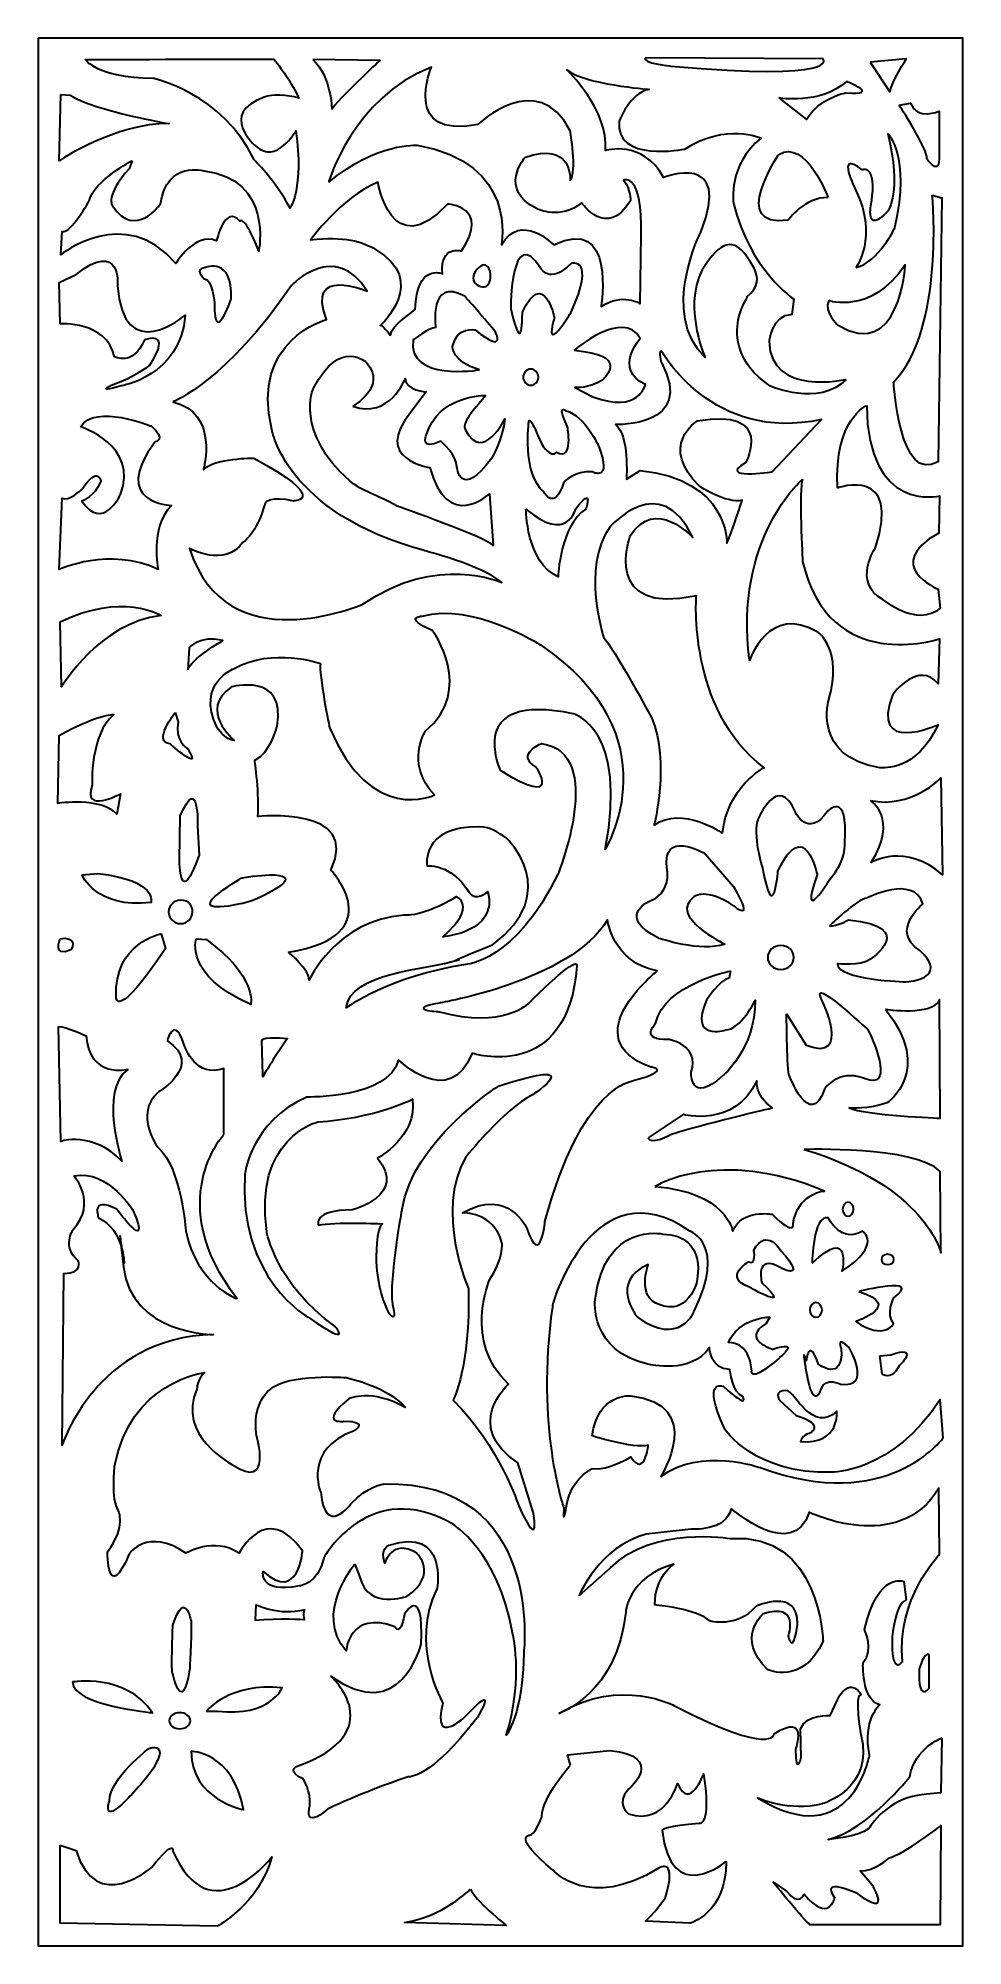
# Model space of a CAD drawing. Header units: centimetres. Extents: x -27 to -21.7, y -2 to 9.
import ezdxf

# ---------------------------------------------------------------- set-up
doc = ezdxf.new("R2010")
doc.units = ezdxf.units.CM
doc.header["$MEASUREMENT"] = 0
doc.layers.add('layer 1', color=7, linetype='Continuous')

msp = doc.modelspace()

# ---------------------------------------------------------------- linework, layer by layer
at = {"layer": 'layer 1', "color": 250, "lineweight": 30}
for points, knots in [([(-26.99914, 9.00077), (-26.99914, 9.00077), (-21.68039, 9.00077), (-21.68039, 9.00077), (-21.68039, 9.00077), (-21.68039, 9.00077), (-21.68039, -1.97622), (-21.68039, -1.97622), (-21.68039, -1.97622), (-21.68039, -1.97622), (-26.99914, -1.97622), (-26.99914, -1.97622), (-26.99914, -1.97622), (-26.99914, -1.97622), (-26.99914, 9.00077), (-26.99914, 9.00077)], [0, 0, 0, 0, 0.2, 0.2, 0.2, 0.2, 0.4, 0.4, 0.4, 0.4, 0.6, 0.6, 0.6, 0.6, 1, 1, 1, 1]), ([(-26.72683, 8.87804), (-26.72683, 8.87804), (-26.6682, 8.77322), (-26.33736, 8.76904), (-26.33736, 8.76904), (-26.33736, 8.76904), (-25.93952, 8.68519), (-25.75944, 8.30368), (-25.75944, 8.30368), (-25.75944, 8.30368), (-25.6338, 8.18209), (-25.55005, 8.02278), (-25.55005, 8.02278), (-25.55005, 8.02278), (-25.47048, 8.14017), (-25.51654, 8.46718), (-25.51654, 8.46718), (-25.51654, 8.46718), (-25.62961, 8.27014), (-25.74688, 8.37914), (-25.74688, 8.37914), (-25.74688, 8.37914), (-25.96671, 8.56603), (-25.69948, 8.66096), (-25.69948, 8.66096), (-25.65085, 8.67824), (-25.56922, 8.67644), (-25.49979, 8.65584), (-25.49979, 8.65584), (-25.49979, 8.65584), (-25.53045, 8.72342), (-25.57626, 8.78901), (-25.57626, 8.78901), (-25.59, 8.80868), (-25.63961, 8.88056), (-25.64543, 8.88054), (-25.64543, 8.88054), (-25.86183, 8.87988), (-26.72683, 8.87804), (-26.72683, 8.87804)], [0, 0, 0, 0, 0.09090909, 0.09090909, 0.09090909, 0.09090909, 0.18181818, 0.18181818, 0.18181818, 0.18181818, 0.27272727, 0.27272727, 0.27272727, 0.27272727, 0.36363636, 0.36363636, 0.36363636, 0.36363636, 0.45454545, 0.45454545, 0.45454545, 0.45454545, 0.54545455, 0.54545455, 0.54545455, 0.54545455, 0.63636364, 0.63636364, 0.63636364, 0.63636364, 0.72727273, 0.72727273, 0.72727273, 0.72727273, 0.81818182, 0.81818182, 0.81818182, 0.81818182, 1, 1, 1, 1]), ([(-25.41839, 8.87747), (-25.41839, 8.87747), (-25.03242, 8.87245), (-25.03242, 8.87245), (-25.03242, 8.87245), (-25.03242, 8.87245), (-25.2216, 8.70089), (-25.31027, 8.5944), (-25.31027, 8.5944), (-25.31027, 8.5944), (-25.31198, 8.77691), (-25.41839, 8.87747)], [0, 0, 0, 0, 0.25, 0.25, 0.25, 0.25, 0.5, 0.5, 0.5, 0.5, 1, 1, 1, 1]), ([(-25.32801, 8.17178), (-25.32801, 8.17178), (-25.19204, 8.65688), (-24.73683, 8.83436), (-24.73683, 8.83436), (-24.73683, 8.83436), (-24.91419, 8.42026), (-24.4708, 8.50307), (-24.4708, 8.50307), (-24.4708, 8.50307), (-24.12793, 8.83436), (-23.93875, 8.46757), (-23.93875, 8.46757), (-23.93875, 8.46757), (-23.89737, 8.23095), (-23.93875, 8.18362), (-23.93875, 8.18362), (-23.93875, 8.18362), (-23.92693, 8.41434), (-24.19888, 8.31377), (-24.19888, 8.31377), (-24.19888, 8.31377), (-24.35849, 8.13038), (-24.12793, 8.01798), (-24.12793, 8.01798), (-24.12793, 8.01798), (-23.99196, 7.9529), (-23.87373, 8.05347), (-23.87373, 8.05347), (-23.87373, 8.05347), (-23.72853, 7.8405), (-23.59256, 8.0653), (-23.59256, 8.0653), (-23.59256, 8.0653), (-23.58996, 8.13038), (-23.63134, 8.18362), (-23.63134, 8.18362), (-23.63134, 8.18362), (-23.51902, 8.23095), (-23.53085, 7.86416), (-23.53085, 7.86416), (-23.53085, 7.86416), (-23.53676, 7.47372), (-23.53676, 7.47372), (-23.53676, 7.47372), (-23.53676, 7.47372), (-23.63726, 7.53879), (-23.7614, 7.45597), (-23.7614, 7.45597), (-23.7614, 7.45597), (-23.67272, 7.98839), (-24.03334, 7.81092), (-24.03334, 7.81092), (-24.03334, 7.81092), (-24.22252, 8.00614), (-24.33484, 7.81092), (-24.33484, 7.81092), (-24.33484, 7.81092), (-24.23434, 8.28419), (-24.8196, 8.38476), (-24.8196, 8.38476), (-24.8196, 8.38476), (-25.05016, 8.40251), (-25.32801, 8.17178)], [0, 0, 0, 0, 0.05882353, 0.05882353, 0.05882353, 0.05882353, 0.11764706, 0.11764706, 0.11764706, 0.11764706, 0.17647059, 0.17647059, 0.17647059, 0.17647059, 0.23529412, 0.23529412, 0.23529412, 0.23529412, 0.29411765, 0.29411765, 0.29411765, 0.29411765, 0.35294118, 0.35294118, 0.35294118, 0.35294118, 0.41176471, 0.41176471, 0.41176471, 0.41176471, 0.47058824, 0.47058824, 0.47058824, 0.47058824, 0.52941176, 0.52941176, 0.52941176, 0.52941176, 0.58823529, 0.58823529, 0.58823529, 0.58823529, 0.64705882, 0.64705882, 0.64705882, 0.64705882, 0.70588235, 0.70588235, 0.70588235, 0.70588235, 0.76470588, 0.76470588, 0.76470588, 0.76470588, 0.82352941, 0.82352941, 0.82352941, 0.82352941, 0.88235294, 0.88235294, 0.88235294, 0.88235294, 1, 1, 1, 1]), ([(-22.35054, 7.03755), (-22.35054, 7.03755), (-22.78608, 6.93692), (-22.79446, 7.25556), (-22.79446, 7.25556), (-22.79446, 7.25556), (-22.78189, 7.40648), (-22.66463, 7.41067), (-22.66463, 7.41067), (-22.66463, 7.41067), (-22.65206, 7.49871), (-22.65206, 7.49871), (-22.65206, 7.49871), (-22.65206, 7.49871), (-22.90752, 7.66641), (-22.99966, 8.05213), (-22.99966, 8.05213), (-22.99966, 8.05213), (-23.03315, 8.27432), (-22.84051, 8.42526), (-22.84051, 8.42526), (-22.84051, 8.42526), (-23.04153, 8.51749), (-23.28024, 8.36237), (-23.28024, 8.36237), (-23.28024, 8.36237), (-23.68227, 8.28271), (-23.65715, 8.52168), (-23.65715, 8.52168), (-23.65715, 8.52168), (-23.59851, 8.68519), (-23.48544, 8.70615), (-23.48544, 8.70615), (-23.48544, 8.70615), (-23.86235, 8.7355), (-23.95867, 8.81935), (-23.95867, 8.81935), (-23.95867, 8.81935), (-23.71578, 8.58876), (-23.73671, 8.35399), (-23.73671, 8.35399), (-23.73671, 8.35399), (-23.52313, 8.42106), (-23.40169, 8.19886), (-23.40169, 8.19886), (-23.40169, 8.19886), (-22.99966, 8.35818), (-23.18811, 7.88443), (-23.18811, 7.88443), (-23.18811, 7.88443), (-23.42681, 7.41906), (-23.16298, 7.16332), (-23.16298, 7.16332), (-23.16298, 7.16332), (-23.30963, 7.49804), (-23.15376, 7.708), (-23.15376, 7.708), (-23.06496, 7.8276), (-22.98941, 7.8792), (-22.88139, 7.67681), (-22.88139, 7.67681), (-22.85435, 7.62614), (-22.85314, 7.56744), (-22.92303, 7.5118), (-22.92303, 7.5118), (-22.90748, 7.52418), (-22.95555, 7.46202), (-22.97193, 7.37965), (-22.97193, 7.37965), (-22.99084, 7.28453), (-22.98183, 7.13033), (-22.79026, 6.99982), (-22.79026, 6.99982), (-22.79026, 6.99982), (-22.50968, 6.87404), (-22.35054, 7.03755)], [0, 0, 0, 0, 0.05, 0.05, 0.05, 0.05, 0.1, 0.1, 0.1, 0.1, 0.15, 0.15, 0.15, 0.15, 0.2, 0.2, 0.2, 0.2, 0.25, 0.25, 0.25, 0.25, 0.3, 0.3, 0.3, 0.3, 0.35, 0.35, 0.35, 0.35, 0.4, 0.4, 0.4, 0.4, 0.45, 0.45, 0.45, 0.45, 0.5, 0.5, 0.5, 0.5, 0.55, 0.55, 0.55, 0.55, 0.6, 0.6, 0.6, 0.6, 0.65, 0.65, 0.65, 0.65, 0.7, 0.7, 0.7, 0.7, 0.75, 0.75, 0.75, 0.75, 0.8, 0.8, 0.8, 0.8, 0.85, 0.85, 0.85, 0.85, 0.9, 0.9, 0.9, 0.9, 1, 1, 1, 1]), ([(-23.5072, 8.8876), (-23.5072, 8.8876), (-22.48447, 8.88168), (-22.48447, 8.88168), (-22.48447, 8.88168), (-22.48447, 8.88168), (-22.36623, 8.75154), (-23.3594, 8.84027), (-23.3594, 8.84027), (-23.3594, 8.84027), (-23.53085, 8.85803), (-23.5072, 8.8876)], [0, 0, 0, 0, 0.25, 0.25, 0.25, 0.25, 0.5, 0.5, 0.5, 0.5, 1, 1, 1, 1]), ([(-22.21252, 8.86313), (-22.21252, 8.86313), (-22.00561, 8.88168), (-22.00561, 8.88168), (-22.00561, 8.88168), (-22.00561, 8.88168), (-22.08838, 8.75073), (-22.1002, 8.69157), (-22.1002, 8.69157), (-22.1002, 8.69157), (-22.21252, 8.86313), (-22.21252, 8.86313)], [0, 0, 0, 0, 0.25, 0.25, 0.25, 0.25, 0.5, 0.5, 0.5, 0.5, 1, 1, 1, 1]), ([(-26.86922, 8.67681), (-26.86922, 8.67681), (-26.87759, 8.29529), (-26.87759, 8.29529), (-26.87759, 8.29529), (-26.87759, 8.29529), (-26.55513, 8.5133), (-26.24522, 8.50911), (-26.24522, 8.50911), (-26.24522, 8.50911), (-26.6682, 8.58037), (-26.81477, 8.67261), (-26.81477, 8.67261), (-26.81477, 8.67261), (-26.86922, 8.67681), (-26.86922, 8.67681)], [0, 0, 0, 0, 0.2, 0.2, 0.2, 0.2, 0.4, 0.4, 0.4, 0.4, 0.6, 0.6, 0.6, 0.6, 1, 1, 1, 1]), ([(-22.73867, 8.65688), (-22.73867, 8.65688), (-22.5022, 8.61548), (-22.3485, 8.75154), (-22.3485, 8.75154), (-22.3485, 8.75154), (-22.14158, 8.66871), (-22.35441, 8.68646), (-22.35441, 8.68646), (-22.35441, 8.68646), (-22.50811, 8.65688), (-22.57905, 8.53265), (-22.57905, 8.53265), (-22.57905, 8.53265), (-22.73867, 8.65688), (-22.73867, 8.65688)], [0, 0, 0, 0, 0.2, 0.2, 0.2, 0.2, 0.4, 0.4, 0.4, 0.4, 0.6, 0.6, 0.6, 0.6, 1, 1, 1, 1]), ([(-22.047, 8.61548), (-22.047, 8.61548), (-21.88147, 8.36109), (-21.88738, 8.30785), (-21.88738, 8.30785), (-21.88738, 8.30785), (-21.81052, 8.18953), (-21.81644, 8.33151), (-21.81644, 8.33151), (-21.81644, 8.33151), (-21.81644, 8.57998), (-21.81644, 8.57998), (-21.81644, 8.57998), (-21.81644, 8.57998), (-21.9465, 8.52674), (-21.98197, 8.62731), (-21.98197, 8.62731), (-21.98197, 8.62731), (-22.047, 8.61548), (-22.047, 8.61548)], [0, 0, 0, 0, 0.16666667, 0.16666667, 0.16666667, 0.16666667, 0.33333333, 0.33333333, 0.33333333, 0.33333333, 0.5, 0.5, 0.5, 0.5, 0.66666667, 0.66666667, 0.66666667, 0.66666667, 1, 1, 1, 1]), ([(-22.4549, 8.08305), (-22.4549, 8.08305), (-22.58497, 8.42617), (-22.73867, 8.33151), (-22.73867, 8.33151), (-22.73867, 8.33151), (-23.02834, 7.90557), (-22.68547, 7.9529), (-22.68547, 7.9529), (-22.68547, 7.9529), (-22.59088, 8.08897), (-22.4549, 8.08305)], [0, 0, 0, 0, 0.25, 0.25, 0.25, 0.25, 0.5, 0.5, 0.5, 0.5, 1, 1, 1, 1]), ([(-22.29529, 7.68077), (-22.29529, 7.68077), (-22.16523, 7.85825), (-22.29529, 8.12446), (-22.29529, 8.12446), (-22.29529, 8.12446), (-22.41943, 8.36701), (-22.25981, 8.24278), (-22.25981, 8.24278), (-22.25981, 8.24278), (-22.17114, 8.27827), (-22.20661, 8.05347), (-22.20661, 8.05347), (-22.20661, 8.05347), (-22.24799, 7.85825), (-22.11203, 8.00614), (-22.11203, 8.00614), (-22.11203, 8.00614), (-22.02926, 8.11854), (-22.11203, 8.44984), (-22.11203, 8.44984), (-22.11203, 8.44984), (-21.97605, 8.33151), (-22.07064, 7.91149), (-22.07064, 7.91149), (-22.07064, 7.91149), (-22.16523, 7.71035), (-22.29529, 7.68077)], [0, 0, 0, 0, 0.125, 0.125, 0.125, 0.125, 0.25, 0.25, 0.25, 0.25, 0.375, 0.375, 0.375, 0.375, 0.5, 0.5, 0.5, 0.5, 0.625, 0.625, 0.625, 0.625, 0.75, 0.75, 0.75, 0.75, 1, 1, 1, 1]), ([(-26.45881, 8.29529), (-26.45881, 8.29529), (-26.67239, 8.18629), (-26.70589, 8.0647), (-26.70589, 8.0647), (-26.70589, 8.0647), (-26.81477, 7.87184), (-26.86084, 7.88862), (-26.86084, 7.88862), (-26.86084, 7.88862), (-26.86922, 7.75446), (-26.86922, 7.75446), (-26.86922, 7.75446), (-26.86922, 7.75446), (-26.50069, 8.05213), (-26.20754, 7.70415), (-26.20754, 7.70415), (-26.20754, 7.70415), (-26.09446, 7.88862), (-25.97302, 7.83412), (-25.97302, 7.83412), (-25.97302, 7.83412), (-25.92695, 8.04794), (-25.83901, 7.94731), (-25.83901, 7.94731), (-25.83901, 7.94731), (-25.81388, 7.98924), (-25.73012, 7.77543), (-25.73012, 7.77543), (-25.73012, 7.77543), (-25.64637, 8.19048), (-26.04421, 8.23659), (-26.04421, 8.23659), (-26.04421, 8.23659), (-26.25779, 8.29949), (-26.29548, 8.04794), (-26.29548, 8.04794), (-26.29548, 8.04794), (-26.43787, 7.83831), (-26.57188, 8.03535), (-26.57188, 8.03535), (-26.57188, 8.03535), (-26.61795, 8.09405), (-26.47556, 8.24917), (-26.47556, 8.24917), (-26.47556, 8.24917), (-26.45881, 8.29529), (-26.45881, 8.29529)], [0, 0, 0, 0, 0.07692308, 0.07692308, 0.07692308, 0.07692308, 0.15384615, 0.15384615, 0.15384615, 0.15384615, 0.23076923, 0.23076923, 0.23076923, 0.23076923, 0.30769231, 0.30769231, 0.30769231, 0.30769231, 0.38461538, 0.38461538, 0.38461538, 0.38461538, 0.46153846, 0.46153846, 0.46153846, 0.46153846, 0.53846154, 0.53846154, 0.53846154, 0.53846154, 0.61538462, 0.61538462, 0.61538462, 0.61538462, 0.69230769, 0.69230769, 0.69230769, 0.69230769, 0.76923077, 0.76923077, 0.76923077, 0.76923077, 0.84615385, 0.84615385, 0.84615385, 0.84615385, 1, 1, 1, 1]), ([(-25.03199, 7.34629), (-25.03199, 7.34629), (-24.7469, 7.60358), (-25.05842, 7.78539), (-25.05842, 7.78539), (-25.13212, 7.82839), (-25.24092, 7.86531), (-25.43187, 7.83935), (-25.43187, 7.83935), (-25.43187, 7.83935), (-25.2635, 8.07954), (-25.04462, 8.17225), (-25.04462, 8.17225), (-25.04462, 8.17225), (-24.96886, 7.70028), (-24.64475, 8.04584), (-24.64475, 8.04584), (-24.64475, 8.04584), (-24.39221, 8.03319), (-24.56478, 7.77614), (-24.56478, 7.77614), (-24.56478, 7.77614), (-24.68685, 7.81407), (-24.67422, 7.64549), (-24.67422, 7.64549), (-24.67422, 7.64549), (-24.82154, 7.70871), (-24.82996, 7.43901), (-24.82996, 7.43901), (-24.82996, 7.43901), (-24.97307, 7.34208), (-24.97307, 7.29152), (-24.97307, 7.29152), (-24.97307, 7.29152), (-25.02779, 7.36315), (-25.03199, 7.34629)], [0, 0, 0, 0, 0.1, 0.1, 0.1, 0.1, 0.2, 0.2, 0.2, 0.2, 0.3, 0.3, 0.3, 0.3, 0.4, 0.4, 0.4, 0.4, 0.5, 0.5, 0.5, 0.5, 0.6, 0.6, 0.6, 0.6, 0.7, 0.7, 0.7, 0.7, 0.8, 0.8, 0.8, 0.8, 1, 1, 1, 1]), ([(-21.85638, 8.09824), (-21.85638, 8.09824), (-21.78099, 7.33102), (-22.07833, 7.02079), (-22.07833, 7.02079), (-22.07833, 7.02079), (-22.04483, 6.42964), (-21.82287, 6.5638), (-21.82287, 6.5638), (-21.82287, 6.5638), (-21.80193, 8.08147), (-21.80193, 8.08147), (-21.80193, 8.08147), (-21.80193, 8.08147), (-21.85638, 8.09824), (-21.85638, 8.09824)], [0, 0, 0, 0, 0.2, 0.2, 0.2, 0.2, 0.4, 0.4, 0.4, 0.4, 0.6, 0.6, 0.6, 0.6, 1, 1, 1, 1]), ([(-24.28113, 7.44421), (-24.28113, 7.44421), (-24.28113, 7.93893), (-24.10944, 7.679), (-24.10944, 7.679), (-24.10944, 7.679), (-24.05918, 7.57838), (-23.93354, 7.70415), (-23.93354, 7.70415), (-23.93354, 7.70415), (-23.78697, 7.74607), (-23.93354, 7.42326), (-23.93354, 7.42326), (-23.93354, 7.42326), (-24.09687, 7.15494), (-24.02986, 7.39391), (-24.02986, 7.39391), (-24.02986, 7.39391), (-24.09268, 7.68319), (-24.21414, 7.42326), (-24.21414, 7.42326), (-24.21414, 7.42326), (-24.20994, 7.13817), (-24.28113, 7.44421)], [0, 0, 0, 0, 0.14285714, 0.14285714, 0.14285714, 0.14285714, 0.28571429, 0.28571429, 0.28571429, 0.28571429, 0.42857143, 0.42857143, 0.42857143, 0.42857143, 0.57142857, 0.57142857, 0.57142857, 0.57142857, 0.71428571, 0.71428571, 0.71428571, 0.71428571, 1, 1, 1, 1]), ([(-26.87759, 7.59515), (-26.87759, 7.59515), (-26.87341, 7.35617), (-26.87341, 7.35617), (-26.87341, 7.35617), (-26.87341, 7.35617), (-26.60957, 7.37714), (-26.55932, 7.16752), (-26.55932, 7.16752), (-26.55932, 7.16752), (-26.45462, 7.10882), (-26.38762, 7.26394), (-26.38762, 7.26394), (-26.38762, 7.26394), (-26.22011, 7.33102), (-26.3583, 7.11721), (-26.3583, 7.11721), (-26.3583, 7.11721), (-26.44625, 7.05013), (-26.56769, 7.0082), (-26.56769, 7.0082), (-26.56769, 7.0082), (-26.68495, 6.9537), (-26.52162, 6.99982), (-26.52162, 6.99982), (-26.52162, 6.99982), (-26.18241, 7.05432), (-26.15309, 7.40648), (-26.15309, 7.40648), (-26.15309, 7.40648), (-26.50906, 7.10462), (-26.54256, 7.57838), (-26.54256, 7.57838), (-26.54256, 7.57838), (-26.51743, 7.8467), (-26.78127, 7.64126), (-26.78127, 7.64126), (-26.78127, 7.64126), (-26.87759, 7.59515), (-26.87759, 7.59515)], [0, 0, 0, 0, 0.09090909, 0.09090909, 0.09090909, 0.09090909, 0.18181818, 0.18181818, 0.18181818, 0.18181818, 0.27272727, 0.27272727, 0.27272727, 0.27272727, 0.36363636, 0.36363636, 0.36363636, 0.36363636, 0.45454545, 0.45454545, 0.45454545, 0.45454545, 0.54545455, 0.54545455, 0.54545455, 0.54545455, 0.63636364, 0.63636364, 0.63636364, 0.63636364, 0.72727273, 0.72727273, 0.72727273, 0.72727273, 0.81818182, 0.81818182, 0.81818182, 0.81818182, 1, 1, 1, 1]), ([(-26.22429, 6.90758), (-26.22429, 6.90758), (-25.9102, 7.03335), (-25.54167, 7.57838), (-25.54167, 7.57838), (-25.54167, 7.57838), (-25.2904, 7.8425), (-25.10614, 7.54483), (-25.10614, 7.54483), (-25.10614, 7.54483), (-25.4621, 7.69576), (-25.34066, 7.38133), (-25.34066, 7.38133), (-25.34066, 7.38133), (-25.78038, 7.26814), (-25.65474, 6.74827), (-25.65474, 6.74827), (-25.65474, 6.74827), (-25.57936, 6.27033), (-24.77948, 6.05232), (-24.77948, 6.05232), (-24.77948, 6.05232), (-24.44864, 5.96847), (-24.33139, 5.86785), (-24.33139, 5.86785), (-24.33139, 5.86785), (-24.7041, 6.03974), (-25.13545, 5.74207), (-25.13545, 5.74207), (-25.13545, 5.74207), (-25.92276, 5.40248), (-26.12797, 6.0649), (-26.12797, 6.0649), (-26.12797, 6.0649), (-25.92695, 5.9517), (-25.82226, 6.09844), (-25.82226, 6.09844), (-25.82226, 6.09844), (-25.74269, 6.14456), (-25.69243, 6.32902), (-25.69243, 6.32902), (-25.69243, 6.32902), (-25.66312, 6.36675), (-25.52911, 6.33741), (-25.52911, 6.33741), (-25.52911, 6.33741), (-25.31553, 6.3458), (-25.75944, 6.58476), (-25.75944, 6.58476), (-25.75944, 6.58476), (-25.98558, 6.58476), (-26.0484, 6.51768), (-26.0484, 6.51768), (-26.0484, 6.51768), (-25.95627, 6.84888), (-26.22429, 6.90758)], [0, 0, 0, 0, 0.06666667, 0.06666667, 0.06666667, 0.06666667, 0.13333333, 0.13333333, 0.13333333, 0.13333333, 0.2, 0.2, 0.2, 0.2, 0.26666667, 0.26666667, 0.26666667, 0.26666667, 0.33333333, 0.33333333, 0.33333333, 0.33333333, 0.4, 0.4, 0.4, 0.4, 0.46666667, 0.46666667, 0.46666667, 0.46666667, 0.53333333, 0.53333333, 0.53333333, 0.53333333, 0.6, 0.6, 0.6, 0.6, 0.66666667, 0.66666667, 0.66666667, 0.66666667, 0.73333333, 0.73333333, 0.73333333, 0.73333333, 0.8, 0.8, 0.8, 0.8, 0.86666667, 0.86666667, 0.86666667, 0.86666667, 1, 1, 1, 1]), ([(-26.03742, 7.68077), (-26.03742, 7.68077), (-25.8778, 7.74584), (-25.88962, 7.49738), (-25.88962, 7.49738), (-25.88962, 7.49738), (-25.99013, 7.21933), (-25.98421, 7.47372), (-25.98421, 7.47372), (-25.98421, 7.47372), (-25.99603, 7.6157), (-26.04333, 7.6157), (-26.04333, 7.6157), (-26.04333, 7.6157), (-26.10836, 7.67486), (-26.03742, 7.68077)], [0, 0, 0, 0, 0.2, 0.2, 0.2, 0.2, 0.4, 0.4, 0.4, 0.4, 0.6, 0.6, 0.6, 0.6, 1, 1, 1, 1]), ([(-24.43429, 7.69606), (-24.41337, 7.69606), (-24.39641, 7.66777), (-24.39641, 7.63285), (-24.39641, 7.63285), (-24.39641, 7.59794), (-24.41337, 7.56964), (-24.43429, 7.56964), (-24.43429, 7.56964), (-24.45522, 7.56964), (-24.49743, 7.5853), (-24.49743, 7.62021), (-24.49743, 7.62021), (-24.49743, 7.65512), (-24.45522, 7.69606), (-24.43429, 7.69606)], [0, 0, 0, 0, 0.2, 0.2, 0.2, 0.2, 0.4, 0.4, 0.4, 0.4, 0.6, 0.6, 0.6, 0.6, 1, 1, 1, 1]), ([(-22.45105, 7.49033), (-22.45105, 7.49033), (-22.20815, 7.40648), (-22.01132, 7.69576), (-22.01132, 7.69576), (-22.01132, 7.69576), (-22.04483, 7.12978), (-22.40079, 7.35198), (-22.40079, 7.35198), (-22.40079, 7.35198), (-22.48455, 7.42745), (-22.45105, 7.49033)], [0, 0, 0, 0, 0.25, 0.25, 0.25, 0.25, 0.5, 0.5, 0.5, 0.5, 1, 1, 1, 1]), ([(-24.4612, 7.09205), (-24.4612, 7.09205), (-24.8758, 7.02497), (-24.8423, 7.26394), (-24.8423, 7.26394), (-24.8423, 7.26394), (-24.75436, 7.33522), (-24.71247, 7.33522), (-24.71247, 7.33522), (-24.71247, 7.33522), (-24.75436, 7.62868), (-24.54496, 7.51549), (-24.54496, 7.51549), (-24.54496, 7.51549), (-24.41514, 7.36876), (-24.36908, 7.31006), (-24.36908, 7.31006), (-24.36908, 7.31006), (-24.30208, 7.1759), (-24.48633, 7.32264), (-24.48633, 7.32264), (-24.48633, 7.32264), (-24.59103, 7.34359), (-24.61616, 7.22621), (-24.61616, 7.22621), (-24.61616, 7.22621), (-24.62035, 7.13817), (-24.4612, 7.09205)], [0, 0, 0, 0, 0.125, 0.125, 0.125, 0.125, 0.25, 0.25, 0.25, 0.25, 0.375, 0.375, 0.375, 0.375, 0.5, 0.5, 0.5, 0.5, 0.625, 0.625, 0.625, 0.625, 0.75, 0.75, 0.75, 0.75, 1, 1, 1, 1]), ([(-23.9168, 7.20525), (-23.9168, 7.20525), (-23.63202, 7.44832), (-23.5357, 7.27224), (-23.5357, 7.27224), (-23.5357, 7.27224), (-23.69484, 7.09624), (-23.50639, 7.0082), (-23.50639, 7.0082), (-23.50639, 7.0082), (-23.54421, 6.83631), (-23.80804, 6.93692), (-23.80804, 6.93692), (-23.80804, 6.93692), (-23.91261, 6.99143), (-23.91261, 6.99143), (-23.91261, 6.99143), (-23.91261, 6.99143), (-23.82885, 6.98292), (-23.75346, 7.03322), (-23.75346, 7.03322), (-23.75346, 7.03322), (-23.59851, 7.16752), (-23.86235, 7.19686), (-23.86235, 7.19686), (-23.86235, 7.19686), (-23.9168, 7.20525), (-23.9168, 7.20525)], [0, 0, 0, 0, 0.125, 0.125, 0.125, 0.125, 0.25, 0.25, 0.25, 0.25, 0.375, 0.375, 0.375, 0.375, 0.5, 0.5, 0.5, 0.5, 0.625, 0.625, 0.625, 0.625, 0.75, 0.75, 0.75, 0.75, 1, 1, 1, 1]), ([(-25.18989, 6.88243), (-25.18989, 6.88243), (-24.98887, 6.99563), (-25.11033, 7.13397), (-25.11033, 7.13397), (-25.11033, 7.13397), (-25.26108, 7.28071), (-25.41604, 6.98724), (-25.41604, 6.98724), (-25.41604, 6.98724), (-25.52674, 6.73195), (-25.20593, 6.45308), (-25.20593, 6.45308), (-25.13709, 6.39322), (-25.04837, 6.3725), (-24.93443, 6.30806), (-24.93443, 6.30806), (-24.93443, 6.30806), (-24.41096, 6.12359), (-24.38164, 6.08166), (-24.38164, 6.08166), (-24.38164, 6.08166), (-24.40258, 6.37933), (-24.40258, 6.37933), (-24.40258, 6.37933), (-24.40258, 6.37933), (-24.64547, 6.15294), (-24.74598, 6.53026), (-24.74598, 6.53026), (-24.74598, 6.53026), (-25.08101, 6.57638), (-24.85487, 6.84888), (-24.85487, 6.84888), (-24.85487, 6.84888), (-24.76692, 6.96628), (-24.76692, 6.96628), (-24.76692, 6.96628), (-24.76692, 6.96628), (-24.88418, 6.97047), (-24.88837, 7.04174), (-24.88837, 7.04174), (-24.88837, 7.04174), (-24.97631, 6.80696), (-25.18989, 6.88243)], [0, 0, 0, 0, 0.08333333, 0.08333333, 0.08333333, 0.08333333, 0.16666667, 0.16666667, 0.16666667, 0.16666667, 0.25, 0.25, 0.25, 0.25, 0.33333333, 0.33333333, 0.33333333, 0.33333333, 0.41666667, 0.41666667, 0.41666667, 0.41666667, 0.5, 0.5, 0.5, 0.5, 0.58333333, 0.58333333, 0.58333333, 0.58333333, 0.66666667, 0.66666667, 0.66666667, 0.66666667, 0.75, 0.75, 0.75, 0.75, 0.83333333, 0.83333333, 0.83333333, 0.83333333, 1, 1, 1, 1]), ([(-23.41425, 7.20106), (-23.41425, 7.20106), (-23.1211, 6.66861), (-22.49293, 6.80696), (-22.49293, 6.80696), (-22.49293, 6.80696), (-22.7777, 6.5051), (-22.7777, 6.5051), (-22.7777, 6.5051), (-22.7777, 6.5051), (-23.10016, 6.45899), (-22.92846, 6.55961), (-22.92846, 6.55961), (-22.92846, 6.55961), (-22.76095, 6.87823), (-23.20905, 6.79858), (-23.20905, 6.79858), (-23.20905, 6.79858), (-23.43519, 6.65184), (-23.1923, 6.42126), (-23.1923, 6.42126), (-23.1923, 6.42126), (-23.04153, 6.32064), (-22.9494, 6.3416), (-22.9494, 6.3416), (-22.9494, 6.3416), (-23.00803, 6.16551), (-23.03734, 6.09425), (-23.03734, 6.09425), (-23.03734, 6.09425), (-23.02479, 6.45899), (-23.5357, 6.51349), (-23.5357, 6.51349), (-23.5357, 6.51349), (-23.61527, 6.46318), (-23.61527, 6.46318), (-23.61527, 6.46318), (-23.61527, 6.46318), (-23.59851, 6.71892), (-23.67809, 6.77762), (-23.67809, 6.77762), (-23.67809, 6.77762), (-23.21324, 6.76084), (-23.41425, 7.13397), (-23.41425, 7.13397), (-23.41425, 7.13397), (-23.43519, 7.19686), (-23.41425, 7.20106)], [0, 0, 0, 0, 0.07692308, 0.07692308, 0.07692308, 0.07692308, 0.15384615, 0.15384615, 0.15384615, 0.15384615, 0.23076923, 0.23076923, 0.23076923, 0.23076923, 0.30769231, 0.30769231, 0.30769231, 0.30769231, 0.38461538, 0.38461538, 0.38461538, 0.38461538, 0.46153846, 0.46153846, 0.46153846, 0.46153846, 0.53846154, 0.53846154, 0.53846154, 0.53846154, 0.61538462, 0.61538462, 0.61538462, 0.61538462, 0.69230769, 0.69230769, 0.69230769, 0.69230769, 0.76923077, 0.76923077, 0.76923077, 0.76923077, 0.84615385, 0.84615385, 0.84615385, 0.84615385, 1, 1, 1, 1]), ([(-24.16597, 7.09624), (-24.14169, 7.09624), (-24.122, 7.07559), (-24.122, 7.05013), (-24.122, 7.05013), (-24.122, 7.02466), (-24.14169, 7.00401), (-24.16597, 7.00401), (-24.16597, 7.00401), (-24.19025, 7.00401), (-24.20994, 7.02466), (-24.20994, 7.05013), (-24.20994, 7.05013), (-24.20994, 7.07559), (-24.19025, 7.09624), (-24.16597, 7.09624)], [0, 0, 0, 0, 0.2, 0.2, 0.2, 0.2, 0.4, 0.4, 0.4, 0.4, 0.6, 0.6, 0.6, 0.6, 1, 1, 1, 1]), ([(-24.42351, 6.94532), (-24.42351, 6.94532), (-24.69991, 6.94951), (-24.76692, 6.71473), (-24.76692, 6.71473), (-24.76692, 6.71473), (-24.80467, 6.62256), (-24.68316, 6.6812), (-24.68316, 6.6812), (-24.68316, 6.6812), (-24.58695, 6.59714), (-24.59103, 6.53445), (-24.59103, 6.53445), (-24.59103, 6.53445), (-24.57009, 6.33741), (-24.39002, 6.58476), (-24.39002, 6.58476), (-24.39002, 6.58476), (-24.3272, 6.69377), (-24.31464, 6.81115), (-24.31464, 6.81115), (-24.31464, 6.81115), (-24.43898, 6.55355), (-24.54076, 6.74553), (-24.54076, 6.74553), (-24.55569, 6.77368), (-24.54804, 6.80477), (-24.42351, 6.94532)], [0, 0, 0, 0, 0.125, 0.125, 0.125, 0.125, 0.25, 0.25, 0.25, 0.25, 0.375, 0.375, 0.375, 0.375, 0.5, 0.5, 0.5, 0.5, 0.625, 0.625, 0.625, 0.625, 0.75, 0.75, 0.75, 0.75, 1, 1, 1, 1]), ([(-26.75615, 6.76503), (-26.75615, 6.76503), (-26.41693, 6.65604), (-26.52581, 6.37514), (-26.52581, 6.37514), (-26.52581, 6.37514), (-26.62632, 6.15713), (-26.74777, 6.33741), (-26.74777, 6.33741), (-26.74777, 6.33741), (-26.67239, 6.36256), (-26.63889, 6.4506), (-26.63889, 6.4506), (-26.63889, 6.4506), (-26.65145, 6.54703), (-26.74777, 6.40449), (-26.74777, 6.40449), (-26.74777, 6.40449), (-26.82734, 6.32902), (-26.86084, 6.35418), (-26.86084, 6.35418), (-26.86084, 6.35418), (-26.87759, 5.94332), (-26.87759, 5.94332), (-26.87759, 5.94332), (-26.87759, 5.94332), (-26.58863, 6.07747), (-26.30805, 5.94332), (-26.30805, 5.94332), (-26.30805, 5.94332), (-26.36249, 6.17809), (-26.23267, 6.31225), (-26.23267, 6.31225), (-26.23267, 6.31225), (-26.58863, 6.32064), (-26.32898, 6.677), (-26.32898, 6.677), (-26.32898, 6.677), (-26.25361, 6.68958), (-26.34992, 6.76923), (-26.34992, 6.76923), (-26.34992, 6.76923), (-26.6682, 6.8992), (-26.75615, 6.76503)], [0, 0, 0, 0, 0.08333333, 0.08333333, 0.08333333, 0.08333333, 0.16666667, 0.16666667, 0.16666667, 0.16666667, 0.25, 0.25, 0.25, 0.25, 0.33333333, 0.33333333, 0.33333333, 0.33333333, 0.41666667, 0.41666667, 0.41666667, 0.41666667, 0.5, 0.5, 0.5, 0.5, 0.58333333, 0.58333333, 0.58333333, 0.58333333, 0.66666667, 0.66666667, 0.66666667, 0.66666667, 0.75, 0.75, 0.75, 0.75, 0.83333333, 0.83333333, 0.83333333, 0.83333333, 1, 1, 1, 1]), ([(-24.17644, 6.79438), (-24.17644, 6.79438), (-24.21832, 6.49672), (-24.08849, 6.38771), (-24.08849, 6.38771), (-24.08849, 6.38771), (-24.02986, 6.27452), (-23.97542, 6.44641), (-23.97542, 6.44641), (-23.97542, 6.44641), (-23.91261, 6.51349), (-23.8121, 6.5051), (-23.8121, 6.5051), (-23.8121, 6.5051), (-23.69484, 6.44221), (-23.77441, 6.65184), (-23.77441, 6.65184), (-23.77441, 6.65184), (-23.85398, 6.82792), (-23.96285, 6.85727), (-23.96285, 6.85727), (-23.96285, 6.85727), (-24.02149, 6.8992), (-23.95448, 6.76503), (-23.95448, 6.76503), (-23.95448, 6.76503), (-23.9168, 6.5638), (-24.0173, 6.6183), (-24.0173, 6.6183), (-24.0173, 6.6183), (-24.06755, 6.55541), (-24.14294, 6.75665), (-24.14294, 6.75665), (-24.14294, 6.75665), (-24.17644, 6.82373), (-24.17644, 6.79438)], [0, 0, 0, 0, 0.1, 0.1, 0.1, 0.1, 0.2, 0.2, 0.2, 0.2, 0.3, 0.3, 0.3, 0.3, 0.4, 0.4, 0.4, 0.4, 0.5, 0.5, 0.5, 0.5, 0.6, 0.6, 0.6, 0.6, 0.7, 0.7, 0.7, 0.7, 0.8, 0.8, 0.8, 0.8, 1, 1, 1, 1]), ([(-22.23328, 6.88662), (-22.23328, 6.88662), (-22.42173, 6.81115), (-22.40079, 6.41287), (-22.40079, 6.41287), (-22.40079, 6.41287), (-22.02808, 6.54284), (-22.18303, 6.06909), (-22.18303, 6.06909), (-22.18303, 6.06909), (-22.31704, 5.86785), (-22.14114, 5.77142), (-22.14114, 5.77142), (-22.14114, 5.77142), (-21.94432, 5.60372), (-21.81031, 5.72112), (-21.81031, 5.72112), (-21.81031, 5.72112), (-21.82287, 5.83012), (-21.82287, 5.83012), (-21.82287, 5.83012), (-21.82287, 5.83012), (-22.14952, 5.96847), (-21.81868, 6.15294), (-21.81868, 6.15294), (-21.81868, 6.15294), (-21.81449, 6.36675), (-21.81449, 6.36675), (-21.81449, 6.36675), (-21.81449, 6.36675), (-22.22909, 6.26613), (-22.23328, 6.88662)], [0, 0, 0, 0, 0.11111111, 0.11111111, 0.11111111, 0.11111111, 0.22222222, 0.22222222, 0.22222222, 0.22222222, 0.33333333, 0.33333333, 0.33333333, 0.33333333, 0.44444444, 0.44444444, 0.44444444, 0.44444444, 0.55555556, 0.55555556, 0.55555556, 0.55555556, 0.66666667, 0.66666667, 0.66666667, 0.66666667, 0.77777778, 0.77777778, 0.77777778, 0.77777778, 1, 1, 1, 1]), ([(-23.06247, 4.42564), (-23.06247, 4.42564), (-23.2928, 4.58915), (-23.45613, 4.47175), (-23.45613, 4.47175), (-23.45613, 4.47175), (-23.364, 4.8365), (-23.4687, 5.08805), (-23.4687, 5.08805), (-23.4687, 5.08805), (-23.69484, 5.5031), (-23.74509, 5.54922), (-23.74509, 5.54922), (-23.74509, 5.54922), (-23.8791, 5.9517), (-23.71159, 6.18648), (-23.71159, 6.18648), (-23.71159, 6.18648), (-23.42263, 6.52607), (-23.23417, 6.12779), (-23.23417, 6.12779), (-23.23417, 6.12779), (-23.44776, 6.36675), (-23.59433, 6.13617), (-23.59433, 6.13617), (-23.59433, 6.13617), (-23.76184, 5.6708), (-23.21324, 5.79238), (-23.21324, 5.79238), (-23.21324, 5.79238), (-23.26768, 5.13836), (-22.82377, 4.80296), (-22.82377, 4.80296), (-22.82377, 4.80296), (-23.03734, 4.68977), (-23.06247, 4.42564)], [0, 0, 0, 0, 0.1, 0.1, 0.1, 0.1, 0.2, 0.2, 0.2, 0.2, 0.3, 0.3, 0.3, 0.3, 0.4, 0.4, 0.4, 0.4, 0.5, 0.5, 0.5, 0.5, 0.6, 0.6, 0.6, 0.6, 0.7, 0.7, 0.7, 0.7, 0.8, 0.8, 0.8, 0.8, 1, 1, 1, 1]), ([(-24.19319, 6.29129), (-24.19319, 6.29129), (-24.19319, 5.98524), (-24.00892, 5.90139), (-24.00892, 5.90139), (-24.00892, 5.90139), (-23.99636, 6.19486), (-23.84978, 6.29129), (-23.84978, 6.29129), (-23.84978, 6.29129), (-23.79953, 6.43383), (-23.90842, 6.29129), (-23.90842, 6.29129), (-23.90842, 6.29129), (-23.95448, 6.09006), (-24.19319, 6.29129)], [0, 0, 0, 0, 0.2, 0.2, 0.2, 0.2, 0.4, 0.4, 0.4, 0.4, 0.6, 0.6, 0.6, 0.6, 1, 1, 1, 1]), ([(-22.60182, 6.46318), (-22.60182, 6.46318), (-22.99966, 6.12359), (-22.90752, 5.41925), (-22.90752, 5.41925), (-22.90752, 5.41925), (-22.79864, 5.75047), (-22.51386, 5.58276), (-22.51386, 5.58276), (-22.51386, 5.58276), (-22.36729, 5.47795), (-22.45105, 5.19706), (-22.45105, 5.19706), (-22.45105, 5.19706), (-22.55156, 4.86584), (-22.1579, 4.80296), (-22.1579, 4.80296), (-22.13696, 4.80296), (-21.9485, 4.7778), (-21.82287, 5.05032), (-21.82287, 5.05032), (-21.82287, 5.05032), (-22.22072, 4.87004), (-22.08252, 5.2264), (-22.08252, 5.2264), (-22.08252, 5.2264), (-21.93175, 5.42345), (-21.82287, 5.2851), (-21.82287, 5.2851), (-21.82287, 5.2851), (-21.81449, 5.54503), (-21.81449, 5.54503), (-21.81449, 5.54503), (-21.81449, 5.54503), (-22.45105, 5.33121), (-22.60182, 5.98943), (-22.60182, 5.98943), (-22.60182, 5.98943), (-22.62693, 6.41706), (-22.60182, 6.46318)], [0, 0, 0, 0, 0.09090909, 0.09090909, 0.09090909, 0.09090909, 0.18181818, 0.18181818, 0.18181818, 0.18181818, 0.27272727, 0.27272727, 0.27272727, 0.27272727, 0.36363636, 0.36363636, 0.36363636, 0.36363636, 0.45454545, 0.45454545, 0.45454545, 0.45454545, 0.54545455, 0.54545455, 0.54545455, 0.54545455, 0.63636364, 0.63636364, 0.63636364, 0.63636364, 0.72727273, 0.72727273, 0.72727273, 0.72727273, 0.81818182, 0.81818182, 0.81818182, 0.81818182, 1, 1, 1, 1]), ([(-26.87341, 5.64145), (-26.87341, 5.64145), (-26.86503, 5.26833), (-26.86503, 5.26833), (-26.86503, 5.26833), (-26.86503, 5.26833), (-26.64726, 5.63726), (-26.29129, 5.67919), (-26.29129, 5.67919), (-26.29129, 5.67919), (-26.51743, 5.81754), (-26.87341, 5.64145)], [0, 0, 0, 0, 0.25, 0.25, 0.25, 0.25, 0.5, 0.5, 0.5, 0.5, 1, 1, 1, 1]), ([(-25.3753, 5.40317), (-25.3753, 5.40317), (-25.65316, 5.49783), (-25.87189, 5.37359), (-25.87189, 5.37359), (-25.87189, 5.37359), (-26.09062, 5.29077), (-25.97239, 5.03638), (-25.97239, 5.03638), (-25.97239, 5.03638), (-25.91918, 4.95948), (-25.87189, 4.95948), (-25.87189, 4.95948), (-25.87189, 4.95948), (-26.0788, 5.13695), (-25.88962, 5.26711), (-25.88962, 5.26711), (-25.88962, 5.26711), (-25.57039, 5.35584), (-25.6236, 5.04231), (-25.6236, 5.04231), (-25.6236, 5.04231), (-25.66498, 4.88258), (-25.75365, 4.84708), (-25.75365, 4.84708), (-25.75365, 4.84708), (-25.7241, 4.64003), (-25.73592, 4.52171), (-25.73592, 4.52171), (-25.73592, 4.52171), (-25.13883, 4.58679), (-25.31618, 4.21409), (-25.31618, 4.21409), (-25.31618, 4.21409), (-24.96148, 3.84139), (-25.55857, 3.74082), (-25.55857, 3.74082), (-25.55857, 3.74082), (-25.43442, 3.63433), (-25.44033, 3.58109), (-25.44033, 3.58109), (-25.44033, 3.58109), (-25.28663, 3.92421), (-24.89645, 3.95379), (-24.89645, 3.95379), (-24.89645, 3.95379), (-24.78413, 3.94196), (-24.59495, 4.06028), (-24.59495, 4.06028), (-24.59495, 4.06028), (-24.46489, 4.01294), (-24.67181, 3.82956), (-24.67181, 3.82956), (-24.67181, 3.82956), (-24.35258, 3.85322), (-24.41169, 4.08985), (-24.41169, 4.08985), (-24.41169, 4.08985), (-24.48519, 4.0272), (-24.51979, 4.08488), (-24.51979, 4.08488), (-24.59145, 4.20435), (-24.69428, 4.24243), (-24.7618, 4.23905), (-24.7618, 4.23905), (-24.7618, 4.23905), (-24.80174, 4.46611), (-24.45812, 4.46292), (-24.45812, 4.46292), (-24.39806, 4.46236), (-24.35909, 4.43298), (-24.30528, 4.39748), (-24.30528, 4.39748), (-24.30528, 4.39748), (-23.97423, 4.08985), (-24.38804, 3.78223), (-24.38804, 3.78223), (-24.38804, 3.78223), (-24.68574, 3.66533), (-24.57675, 3.69778), (-24.57675, 3.69778), (-24.78209, 3.63664), (-25.20214, 3.62605), (-25.22751, 3.42137), (-25.22751, 3.42137), (-25.22751, 3.42137), (-24.9733, 3.60475), (-24.54175, 3.66983), (-24.54175, 3.66983), (-24.54175, 3.66983), (-24.25207, 3.68757), (-24.00969, 4.19043), (-24.00969, 4.19043), (-24.00969, 4.19043), (-23.72593, 4.88849), (-24.10429, 4.94174), (-24.10429, 4.94174), (-24.10429, 4.94174), (-24.25799, 4.88258), (-24.13384, 4.80568), (-24.13384, 4.80568), (-24.13384, 4.80568), (-23.97423, 4.56312), (-24.34075, 4.78792), (-24.34075, 4.78792), (-24.34075, 4.78792), (-24.55357, 5.24344), (-23.92102, 5.11329), (-23.92102, 5.11329), (-23.92102, 5.11329), (-23.60178, 5.03047), (-23.73776, 4.3324), (-23.73776, 4.3324), (-23.73776, 4.3324), (-23.33576, 4.98906), (-24.1102, 5.50965), (-24.1102, 5.50965), (-24.1102, 5.50965), (-24.50036, 5.75812), (-24.79004, 5.6753), (-24.79004, 5.6753), (-24.79004, 5.6753), (-24.90828, 5.66938), (-24.73092, 5.59248), (-24.73092, 5.59248), (-24.73092, 5.59248), (-24.48263, 5.25528), (-24.7723, 5.01273), (-24.7723, 5.01273), (-24.7723, 5.01273), (-24.89054, 4.82933), (-24.7191, 4.64594), (-24.7191, 4.64594), (-24.7191, 4.64594), (-25.08563, 4.46847), (-25.3221, 5.03047), (-25.3221, 5.03047), (-25.3221, 5.03047), (-25.38712, 5.34401), (-25.3753, 5.40317)], [0, 0, 0, 0, 0.02777778, 0.02777778, 0.02777778, 0.02777778, 0.05555556, 0.05555556, 0.05555556, 0.05555556, 0.08333333, 0.08333333, 0.08333333, 0.08333333, 0.11111111, 0.11111111, 0.11111111, 0.11111111, 0.13888889, 0.13888889, 0.13888889, 0.13888889, 0.16666667, 0.16666667, 0.16666667, 0.16666667, 0.19444444, 0.19444444, 0.19444444, 0.19444444, 0.22222222, 0.22222222, 0.22222222, 0.22222222, 0.25, 0.25, 0.25, 0.25, 0.27777778, 0.27777778, 0.27777778, 0.27777778, 0.30555556, 0.30555556, 0.30555556, 0.30555556, 0.33333333, 0.33333333, 0.33333333, 0.33333333, 0.36111111, 0.36111111, 0.36111111, 0.36111111, 0.38888889, 0.38888889, 0.38888889, 0.38888889, 0.41666667, 0.41666667, 0.41666667, 0.41666667, 0.44444444, 0.44444444, 0.44444444, 0.44444444, 0.47222222, 0.47222222, 0.47222222, 0.47222222, 0.5, 0.5, 0.5, 0.5, 0.52777778, 0.52777778, 0.52777778, 0.52777778, 0.55555556, 0.55555556, 0.55555556, 0.55555556, 0.58333333, 0.58333333, 0.58333333, 0.58333333, 0.61111111, 0.61111111, 0.61111111, 0.61111111, 0.63888889, 0.63888889, 0.63888889, 0.63888889, 0.66666667, 0.66666667, 0.66666667, 0.66666667, 0.69444444, 0.69444444, 0.69444444, 0.69444444, 0.72222222, 0.72222222, 0.72222222, 0.72222222, 0.75, 0.75, 0.75, 0.75, 0.77777778, 0.77777778, 0.77777778, 0.77777778, 0.80555556, 0.80555556, 0.80555556, 0.80555556, 0.83333333, 0.83333333, 0.83333333, 0.83333333, 0.86111111, 0.86111111, 0.86111111, 0.86111111, 0.88888889, 0.88888889, 0.88888889, 0.88888889, 0.91666667, 0.91666667, 0.91666667, 0.91666667, 0.94444444, 0.94444444, 0.94444444, 0.94444444, 1, 1, 1, 1]), ([(-26.13901, 5.36567), (-26.13901, 5.36567), (-26.13059, 5.4921), (-26.13059, 5.4921), (-26.13059, 5.4921), (-26.13059, 5.4921), (-26.07166, 5.56795), (-25.93697, 5.53424), (-25.93697, 5.53424), (-25.93697, 5.53424), (-26.12217, 5.42889), (-26.13901, 5.36567)], [0, 0, 0, 0, 0.25, 0.25, 0.25, 0.25, 0.5, 0.5, 0.5, 0.5, 1, 1, 1, 1]), ([(-26.87759, 4.98743), (-26.87759, 4.98743), (-26.88597, 4.59754), (-26.88597, 4.59754), (-26.88597, 4.59754), (-26.88597, 4.59754), (-26.6347, 4.63527), (-26.54675, 4.53465), (-26.54675, 4.53465), (-26.54675, 4.53465), (-26.52581, 4.65203), (-26.52581, 4.65203), (-26.52581, 4.65203), (-26.52581, 4.65203), (-26.74777, 4.53465), (-26.68914, 4.70235), (-26.68914, 4.70235), (-26.68914, 4.70235), (-26.70171, 4.99581), (-26.5635, 5.10901), (-26.5635, 5.10901), (-26.5635, 5.10901), (-26.6682, 5.10901), (-26.87759, 4.98743)], [0, 0, 0, 0, 0.14285714, 0.14285714, 0.14285714, 0.14285714, 0.28571429, 0.28571429, 0.28571429, 0.28571429, 0.42857143, 0.42857143, 0.42857143, 0.42857143, 0.57142857, 0.57142857, 0.57142857, 0.57142857, 0.71428571, 0.71428571, 0.71428571, 0.71428571, 1, 1, 1, 1]), ([(-26.21057, 5.12126), (-26.21057, 5.12126), (-26.34526, 4.94848), (-26.24003, 4.94006), (-26.24003, 4.94006), (-26.24003, 4.94006), (-26.0464, 4.76727), (-26.13901, 4.91055), (-26.13901, 4.91055), (-26.13901, 4.91055), (-26.21898, 4.96534), (-26.19373, 5.06648), (-26.19373, 5.06648), (-26.19373, 5.06648), (-26.21057, 5.12126), (-26.21057, 5.12126)], [0, 0, 0, 0, 0.2, 0.2, 0.2, 0.2, 0.4, 0.4, 0.4, 0.4, 0.6, 0.6, 0.6, 0.6, 1, 1, 1, 1]), ([(-26.18241, 4.52625), (-26.18241, 4.52625), (-26.1866, 4.27051), (-26.1866, 4.27051), (-26.1866, 4.27051), (-26.1866, 4.27051), (-26.1866, 3.97705), (-26.07352, 4.29986), (-26.07352, 4.29986), (-26.07352, 4.29986), (-26.0819, 4.46756), (-26.0819, 4.46756), (-26.0819, 4.46756), (-26.0819, 4.46756), (-26.07352, 4.7778), (-26.18241, 4.52625)], [0, 0, 0, 0, 0.2, 0.2, 0.2, 0.2, 0.4, 0.4, 0.4, 0.4, 0.6, 0.6, 0.6, 0.6, 1, 1, 1, 1]), ([(-22.83215, 4.2244), (-22.83215, 4.2244), (-22.89496, 4.42145), (-22.85727, 4.50949), (-22.85727, 4.50949), (-22.85727, 4.50949), (-22.7442, 4.7778), (-22.64369, 4.54722), (-22.64369, 4.54722), (-22.64369, 4.54722), (-22.5725, 4.39211), (-22.45942, 4.55141), (-22.45942, 4.55141), (-22.45942, 4.55141), (-22.33798, 4.68138), (-22.35891, 4.37114), (-22.35891, 4.37114), (-22.35891, 4.37114), (-22.34635, 4.27471), (-22.44686, 4.15732), (-22.44686, 4.15732), (-22.44686, 4.15732), (-22.62693, 3.87224), (-22.51806, 4.18667), (-22.51806, 4.18667), (-22.51806, 4.18667), (-22.58924, 4.53465), (-22.7442, 4.20763), (-22.7442, 4.20763), (-22.7442, 4.20763), (-22.76933, 3.88062), (-22.83215, 4.2244)], [0, 0, 0, 0, 0.11111111, 0.11111111, 0.11111111, 0.11111111, 0.22222222, 0.22222222, 0.22222222, 0.22222222, 0.33333333, 0.33333333, 0.33333333, 0.33333333, 0.44444444, 0.44444444, 0.44444444, 0.44444444, 0.55555556, 0.55555556, 0.55555556, 0.55555556, 0.66666667, 0.66666667, 0.66666667, 0.66666667, 0.77777778, 0.77777778, 0.77777778, 0.77777778, 1, 1, 1, 1]), ([(-22.21234, 4.6143), (-22.21234, 4.6143), (-22.04483, 4.50949), (-22.20815, 4.25795), (-22.20815, 4.25795), (-22.20815, 4.25795), (-22.01132, 4.37533), (-21.79775, 4.18667), (-21.79775, 4.18667), (-21.79775, 4.18667), (-21.80612, 4.74427), (-21.80612, 4.74427), (-21.80612, 4.74427), (-21.80612, 4.74427), (-21.97782, 4.56399), (-22.21234, 4.6143)], [0, 0, 0, 0, 0.2, 0.2, 0.2, 0.2, 0.4, 0.4, 0.4, 0.4, 0.6, 0.6, 0.6, 0.6, 1, 1, 1, 1]), ([(-22.99966, 4.11959), (-22.99966, 4.11959), (-23.16298, 4.30825), (-23.16298, 4.30825), (-23.16298, 4.30825), (-23.16298, 4.30825), (-23.42263, 4.45918), (-23.38075, 4.21182), (-23.38075, 4.21182), (-23.38075, 4.21182), (-23.35562, 4.07767), (-23.48964, 4.03155), (-23.48964, 4.03155), (-23.48964, 4.03155), (-23.6739, 3.94351), (-23.431, 3.82193), (-23.431, 3.82193), (-23.431, 3.82193), (-23.18392, 3.73808), (-23.04991, 3.78839), (-23.04991, 3.78839), (-23.04991, 3.78839), (-23.38075, 3.9477), (-23.2258, 4.0609), (-23.2258, 4.0609), (-23.2258, 4.0609), (-23.1588, 4.1154), (-22.99547, 4.00639), (-22.99547, 4.00639), (-22.99547, 4.00639), (-22.86983, 3.89739), (-22.99966, 4.11959)], [0, 0, 0, 0, 0.11111111, 0.11111111, 0.11111111, 0.11111111, 0.22222222, 0.22222222, 0.22222222, 0.22222222, 0.33333333, 0.33333333, 0.33333333, 0.33333333, 0.44444444, 0.44444444, 0.44444444, 0.44444444, 0.55555556, 0.55555556, 0.55555556, 0.55555556, 0.66666667, 0.66666667, 0.66666667, 0.66666667, 0.77777778, 0.77777778, 0.77777778, 0.77777778, 1, 1, 1, 1]), ([(-26.74777, 4.18667), (-26.74777, 4.18667), (-26.6682, 3.98963), (-26.34992, 4.02736), (-26.34992, 4.02736), (-26.34992, 4.02736), (-26.30805, 4.15313), (-26.65564, 4.19505), (-26.65564, 4.19505), (-26.65564, 4.19505), (-26.74777, 4.18667), (-26.74777, 4.18667)], [0, 0, 0, 0, 0.25, 0.25, 0.25, 0.25, 0.5, 0.5, 0.5, 0.5, 1, 1, 1, 1]), ([(-25.82644, 4.1699), (-25.82644, 4.1699), (-26.23267, 3.93513), (-25.83901, 4.01898), (-25.83901, 4.01898), (-25.83901, 4.01898), (-25.74688, 4.02736), (-25.60448, 4.12378), (-25.60448, 4.12378), (-25.60448, 4.12378), (-25.4621, 4.2244), (-25.82644, 4.1699)], [0, 0, 0, 0, 0.25, 0.25, 0.25, 0.25, 0.5, 0.5, 0.5, 0.5, 1, 1, 1, 1]), ([(-22.44686, 3.8932), (-22.44686, 3.8932), (-22.28772, 4.04833), (-22.23328, 4.05251), (-22.23328, 4.05251), (-22.23328, 4.05251), (-21.96107, 4.19087), (-21.91081, 4.01898), (-21.91081, 4.01898), (-21.91081, 4.01898), (-22.10345, 3.86386), (-21.92756, 3.75065), (-21.92756, 3.75065), (-21.92756, 3.75065), (-21.7433, 3.59973), (-22.00713, 3.57038), (-22.00713, 3.57038), (-22.00713, 3.57038), (-22.40498, 3.58296), (-22.40079, 3.67519), (-22.40079, 3.67519), (-22.40079, 3.67519), (-22.27097, 3.65842), (-22.21234, 3.70034), (-22.21234, 3.70034), (-22.21234, 3.70034), (-21.93175, 3.88901), (-22.33798, 3.92674), (-22.33798, 3.92674), (-22.33798, 3.92674), (-22.40498, 3.88901), (-22.44686, 3.8932)], [0, 0, 0, 0, 0.11111111, 0.11111111, 0.11111111, 0.11111111, 0.22222222, 0.22222222, 0.22222222, 0.22222222, 0.33333333, 0.33333333, 0.33333333, 0.33333333, 0.44444444, 0.44444444, 0.44444444, 0.44444444, 0.55555556, 0.55555556, 0.55555556, 0.55555556, 0.66666667, 0.66666667, 0.66666667, 0.66666667, 0.77777778, 0.77777778, 0.77777778, 0.77777778, 1, 1, 1, 1]), ([(-26.18032, 4.04004), (-26.13099, 4.04004), (-26.11122, 4.01001), (-26.11122, 3.97296), (-26.11122, 3.97296), (-26.11122, 3.93591), (-26.14216, 3.90588), (-26.18032, 3.90588), (-26.18032, 3.90588), (-26.21848, 3.90588), (-26.24941, 3.93591), (-26.24941, 3.97296), (-26.24941, 3.97296), (-26.24941, 4.01001), (-26.21848, 4.04004), (-26.18032, 4.04004)], [0, 0, 0, 0, 0.2, 0.2, 0.2, 0.2, 0.4, 0.4, 0.4, 0.4, 0.6, 0.6, 0.6, 0.6, 1, 1, 1, 1]), ([(-26.29129, 3.84708), (-26.29129, 3.84708), (-26.5635, 3.79677), (-26.55094, 3.48234), (-26.55094, 3.48234), (-26.55094, 3.48234), (-26.55094, 3.33561), (-26.26617, 3.76323), (-26.26617, 3.76323), (-26.26617, 3.76323), (-26.29129, 3.84708), (-26.29129, 3.84708)], [0, 0, 0, 0, 0.25, 0.25, 0.25, 0.25, 0.5, 0.5, 0.5, 0.5, 1, 1, 1, 1]), ([(-24.23507, 0.556), (-24.23507, 0.556), (-24.34395, 0.89559), (-24.61197, 1.16391), (-24.61197, 1.16391), (-24.61197, 1.16391), (-24.51146, 1.35676), (-24.52403, 1.80535), (-24.52403, 1.80535), (-24.52403, 1.80535), (-24.72085, 2.25394), (-24.54077, 2.56), (-24.54077, 2.56), (-24.54077, 2.56), (-24.31882, 2.84089), (-24.1555, 2.92055), (-24.1555, 2.92055), (-24.1555, 2.92055), (-23.8121, 3.14695), (-24.35233, 2.97086), (-24.35233, 2.97086), (-24.35233, 2.97086), (-24.85068, 2.64804), (-24.90511, 2.26234), (-24.90511, 2.26234), (-24.90511, 2.26234), (-24.98037, 1.85928), (-24.95968, 1.71729), (-24.95968, 1.71729), (-24.95854, 1.70949), (-24.95712, 1.70247), (-24.95537, 1.69635), (-24.95537, 1.69635), (-24.92187, 1.57896), (-25.03494, 1.66281), (-25.05588, 1.96048), (-25.05588, 1.96048), (-25.05588, 1.96048), (-25.05588, 2.1701), (-25.01819, 2.17849), (-25.01819, 2.17849), (-25.01819, 2.17849), (-25.29877, 2.19106), (-25.38672, 2.1701), (-25.38672, 2.1701), (-25.38672, 2.1701), (-25.42441, 2.25814), (-25.19408, 2.25814), (-25.19408, 2.25814), (-25.19408, 2.25814), (-24.87162, 2.34199), (-25.0475, 2.55581), (-25.0475, 2.55581), (-25.0475, 2.55581), (-24.81717, 2.67739), (-24.84649, 2.8954), (-24.84649, 2.8954), (-24.84649, 2.8954), (-25.07263, 2.7822), (-25.39091, 2.76543), (-25.39091, 2.76543), (-25.39091, 2.76543), (-25.76363, 2.669), (-25.68406, 2.13237), (-25.68406, 2.13237), (-25.68406, 2.13237), (-25.6338, 1.8305), (-25.2904, 1.58735), (-25.2904, 1.58735), (-25.2904, 1.58735), (-25.18151, 1.45738), (-25.44116, 1.63765), (-25.44116, 1.63765), (-25.44116, 1.63765), (-25.85157, 1.85985), (-25.8097, 2.46777), (-25.8097, 2.46777), (-25.8097, 2.46777), (-25.772, 2.76962), (-25.45373, 2.90797), (-25.45373, 2.90797), (-25.45373, 2.90797), (-24.98469, 2.8954), (-24.92606, 3.12179), (-24.92606, 3.12179), (-24.92606, 3.12179), (-24.63291, 2.83251), (-24.50308, 3.15952), (-24.50308, 3.15952), (-24.50308, 3.15952), (-23.9503, 2.98344), (-23.90004, 3.66261), (-23.90004, 3.66261), (-23.90004, 3.66261), (-23.8791, 3.74646), (-24.17644, 3.4488), (-24.17644, 3.4488), (-24.17644, 3.4488), (-24.32301, 3.29787), (-24.69154, 3.3985), (-24.69154, 3.3985), (-24.69154, 3.3985), (-24.89674, 3.41107), (-24.69154, 3.4488), (-24.69154, 3.4488), (-24.69154, 3.4488), (-23.93774, 3.57457), (-23.72415, 3.92674), (-23.72415, 3.92674), (-23.72415, 3.92674), (-23.69484, 3.68358), (-23.43938, 3.63327), (-23.43938, 3.63327), (-23.43938, 3.63327), (-23.92517, 3.24337), (-23.47288, 3.07987), (-23.47288, 3.07987), (-23.47288, 3.07987), (-23.34306, 3.06729), (-23.58177, 3.00021), (-23.58177, 3.00021), (-23.58177, 3.00021), (-23.87491, 2.97086), (-24.08431, 2.19106), (-24.08431, 2.19106), (-24.08431, 2.19106), (-24.10944, 1.91855), (-24.189, 2.15334), (-24.189, 2.15334), (-24.189, 2.15334), (-24.2937, 2.3923), (-24.55753, 2.24137), (-24.55753, 2.24137), (-24.55753, 2.24137), (-24.38164, 2.24976), (-24.33139, 2.06948), (-24.33139, 2.06948), (-24.33139, 2.06948), (-24.31882, 1.97724), (-24.40258, 1.85566), (-24.40258, 1.85566), (-24.40258, 1.85566), (-24.55753, 1.49931), (-24.2937, 1.25614), (-24.2937, 1.25614), (-24.2937, 1.25614), (-24.56172, 1.01717), (-24.23925, 0.80335), (-24.23925, 0.80335), (-24.23925, 0.80335), (-24.15131, 0.51827), (-24.15131, 0.51827), (-24.15131, 0.51827), (-24.15131, 0.51827), (-24.10525, 0.27091), (-24.23507, 0.556)], [0, 0, 0, 0, 0.025, 0.025, 0.025, 0.025, 0.05, 0.05, 0.05, 0.05, 0.075, 0.075, 0.075, 0.075, 0.1, 0.1, 0.1, 0.1, 0.125, 0.125, 0.125, 0.125, 0.15, 0.15, 0.15, 0.15, 0.175, 0.175, 0.175, 0.175, 0.2, 0.2, 0.2, 0.2, 0.225, 0.225, 0.225, 0.225, 0.25, 0.25, 0.25, 0.25, 0.275, 0.275, 0.275, 0.275, 0.3, 0.3, 0.3, 0.3, 0.325, 0.325, 0.325, 0.325, 0.35, 0.35, 0.35, 0.35, 0.375, 0.375, 0.375, 0.375, 0.4, 0.4, 0.4, 0.4, 0.425, 0.425, 0.425, 0.425, 0.45, 0.45, 0.45, 0.45, 0.475, 0.475, 0.475, 0.475, 0.5, 0.5, 0.5, 0.5, 0.525, 0.525, 0.525, 0.525, 0.55, 0.55, 0.55, 0.55, 0.575, 0.575, 0.575, 0.575, 0.6, 0.6, 0.6, 0.6, 0.625, 0.625, 0.625, 0.625, 0.65, 0.65, 0.65, 0.65, 0.675, 0.675, 0.675, 0.675, 0.7, 0.7, 0.7, 0.7, 0.725, 0.725, 0.725, 0.725, 0.75, 0.75, 0.75, 0.75, 0.775, 0.775, 0.775, 0.775, 0.8, 0.8, 0.8, 0.8, 0.825, 0.825, 0.825, 0.825, 0.85, 0.85, 0.85, 0.85, 0.875, 0.875, 0.875, 0.875, 0.9, 0.9, 0.9, 0.9, 0.925, 0.925, 0.925, 0.925, 0.95, 0.95, 0.95, 0.95, 1, 1, 1, 1]), ([(-26.87341, 3.81773), (-26.87341, 3.81773), (-26.91947, 3.70873), (-26.81059, 3.75484), (-26.81059, 3.75484), (-26.81059, 3.75484), (-26.76871, 3.81354), (-26.84409, 3.82193), (-26.84409, 3.82193), (-26.84409, 3.82193), (-26.87341, 3.81773), (-26.87341, 3.81773)], [0, 0, 0, 0, 0.25, 0.25, 0.25, 0.25, 0.5, 0.5, 0.5, 0.5, 1, 1, 1, 1]), ([(-26.09028, 3.81773), (-26.09028, 3.81773), (-26.16147, 3.60811), (-25.77619, 3.44042), (-25.77619, 3.44042), (-25.77619, 3.44042), (-25.7385, 3.60392), (-26.03165, 3.81354), (-26.03165, 3.81354), (-26.03165, 3.81354), (-26.09028, 3.81773), (-26.09028, 3.81773)], [0, 0, 0, 0, 0.25, 0.25, 0.25, 0.25, 0.5, 0.5, 0.5, 0.5, 1, 1, 1, 1]), ([(-22.72745, 3.78), (-22.68581, 3.78), (-22.65206, 3.74903), (-22.65206, 3.71083), (-22.65206, 3.71083), (-22.65206, 3.67262), (-22.68581, 3.64165), (-22.72745, 3.64165), (-22.72745, 3.64165), (-22.76907, 3.64165), (-22.80282, 3.67262), (-22.80282, 3.71083), (-22.80282, 3.71083), (-22.80282, 3.74903), (-22.76907, 3.78), (-22.72745, 3.78)], [0, 0, 0, 0, 0.2, 0.2, 0.2, 0.2, 0.4, 0.4, 0.4, 0.4, 0.6, 0.6, 0.6, 0.6, 1, 1, 1, 1]), ([(-23.01641, 3.63327), (-23.01641, 3.63327), (-23.3975, 3.5578), (-23.44776, 3.33142), (-23.44776, 3.33142), (-23.44776, 3.33142), (-23.54407, 3.23079), (-23.37237, 3.23918), (-23.37237, 3.23918), (-23.37237, 3.23918), (-23.1923, 3.20984), (-23.24255, 3.05052), (-23.24255, 3.05052), (-23.24255, 3.05052), (-23.25093, 2.85767), (-23.06247, 3.02955), (-23.06247, 3.02955), (-23.06247, 3.02955), (-22.87402, 3.18049), (-22.87402, 3.46557), (-22.87402, 3.46557), (-22.87402, 3.46557), (-22.95777, 3.29368), (-23.04573, 3.29368), (-23.04573, 3.29368), (-23.04573, 3.29368), (-23.2593, 3.2266), (-23.1546, 3.46557), (-23.1546, 3.46557), (-23.1546, 3.46557), (-23.07922, 3.58296), (-23.02479, 3.59134), (-23.02479, 3.59134), (-23.02479, 3.59134), (-23.01641, 3.63327), (-23.01641, 3.63327)], [0, 0, 0, 0, 0.1, 0.1, 0.1, 0.1, 0.2, 0.2, 0.2, 0.2, 0.3, 0.3, 0.3, 0.3, 0.4, 0.4, 0.4, 0.4, 0.5, 0.5, 0.5, 0.5, 0.6, 0.6, 0.6, 0.6, 0.7, 0.7, 0.7, 0.7, 0.8, 0.8, 0.8, 0.8, 1, 1, 1, 1]), ([(-22.69394, 3.38592), (-22.69394, 3.38592), (-22.69394, 3.10502), (-22.68138, 3.03794), (-22.68138, 3.03794), (-22.68138, 3.03794), (-22.55993, 2.71093), (-22.47617, 2.9541), (-22.47617, 2.9541), (-22.47617, 2.9541), (-22.40013, 3.07028), (-22.25197, 3.01674), (-22.25197, 3.01674), (-22.24857, 3.01552), (-22.24513, 3.0142), (-22.24166, 3.01279), (-22.24166, 3.01279), (-22.08671, 2.9499), (-22.17046, 3.19306), (-22.22909, 3.29787), (-22.22909, 3.29787), (-22.22909, 3.29787), (-22.56412, 3.6123), (-22.49293, 3.46976), (-22.49293, 3.46976), (-22.49293, 3.46976), (-22.31285, 3.10502), (-22.58087, 3.20564), (-22.58087, 3.20564), (-22.58087, 3.20564), (-22.69394, 3.38592), (-22.69394, 3.38592)], [0, 0, 0, 0, 0.11111111, 0.11111111, 0.11111111, 0.11111111, 0.22222222, 0.22222222, 0.22222222, 0.22222222, 0.33333333, 0.33333333, 0.33333333, 0.33333333, 0.44444444, 0.44444444, 0.44444444, 0.44444444, 0.55555556, 0.55555556, 0.55555556, 0.55555556, 0.66666667, 0.66666667, 0.66666667, 0.66666667, 0.77777778, 0.77777778, 0.77777778, 0.77777778, 1, 1, 1, 1]), ([(-22.1244, 3.41107), (-22.1244, 3.41107), (-21.85219, 3.36914), (-21.81449, 3.46976), (-21.81449, 3.46976), (-21.81449, 3.46976), (-21.81031, 2.78639), (-21.81031, 2.78639), (-21.81031, 2.78639), (-21.81031, 2.78639), (-22.24584, 2.80317), (-22.33379, 2.84508), (-22.33379, 2.84508), (-22.33379, 2.84508), (-22.22072, 2.8367), (-22.11602, 2.87443), (-22.11602, 2.87443), (-22.11602, 2.87443), (-21.84381, 3.0589), (-22.1244, 3.41107)], [0, 0, 0, 0, 0.16666667, 0.16666667, 0.16666667, 0.16666667, 0.33333333, 0.33333333, 0.33333333, 0.33333333, 0.5, 0.5, 0.5, 0.5, 0.66666667, 0.66666667, 0.66666667, 0.66666667, 1, 1, 1, 1]), ([(-26.88178, 3.31464), (-26.88178, 3.31464), (-26.86922, 2.65223), (-26.86922, 2.65223), (-26.86922, 2.65223), (-26.86922, 2.65223), (-26.68914, 2.71513), (-26.51743, 2.53904), (-26.51743, 2.53904), (-26.51743, 2.53904), (-26.65145, 2.94571), (-26.48394, 3.06729), (-26.48394, 3.06729), (-26.48394, 3.06729), (-26.70589, 3.01279), (-26.72264, 3.26014), (-26.72264, 3.26014), (-26.72264, 3.26014), (-26.8399, 3.31464), (-26.88178, 3.31464)], [0, 0, 0, 0, 0.16666667, 0.16666667, 0.16666667, 0.16666667, 0.33333333, 0.33333333, 0.33333333, 0.33333333, 0.5, 0.5, 0.5, 0.5, 0.66666667, 0.66666667, 0.66666667, 0.66666667, 1, 1, 1, 1]), ([(-25.85415, 1.74719), (-25.85415, 1.74719), (-26.08471, 1.82409), (-26.14975, 2.13763), (-26.14975, 2.13763), (-26.14975, 2.13763), (-26.17339, 2.49849), (-26.30936, 2.61681), (-26.30936, 2.61681), (-26.30936, 2.61681), (-26.45124, 2.80612), (-26.30936, 2.93627), (-26.30936, 2.93627), (-26.30936, 2.93627), (-26.04333, 3.09008), (-26.25615, 3.23206), (-26.25615, 3.23206), (-26.25615, 3.23206), (-26.21477, 3.39179), (-26.15565, 3.19657), (-26.15565, 3.19657), (-26.15565, 3.19657), (-26.09062, 3.01318), (-25.93101, 3.07234), (-25.93101, 3.07234), (-25.93101, 3.07234), (-25.93101, 2.69372), (-25.93101, 2.69372), (-25.93101, 2.69372), (-25.93101, 2.69372), (-26.28571, 2.30328), (-25.85415, 1.74719)], [0, 0, 0, 0, 0.11111111, 0.11111111, 0.11111111, 0.11111111, 0.22222222, 0.22222222, 0.22222222, 0.22222222, 0.33333333, 0.33333333, 0.33333333, 0.33333333, 0.44444444, 0.44444444, 0.44444444, 0.44444444, 0.55555556, 0.55555556, 0.55555556, 0.55555556, 0.66666667, 0.66666667, 0.66666667, 0.66666667, 0.77777778, 0.77777778, 0.77777778, 0.77777778, 1, 1, 1, 1]), ([(-25.71227, 3.23206), (-25.71227, 3.20248), (-25.70637, 3.025), (-25.70637, 3.025), (-25.70637, 3.025), (-25.70637, 3.025), (-25.6236, 3.16699), (-25.56448, 3.2439), (-25.56448, 3.2439), (-25.56448, 3.2439), (-25.71227, 3.26164), (-25.71227, 3.23206)], [0, 0, 0, 0, 0.25, 0.25, 0.25, 0.25, 0.5, 0.5, 0.5, 0.5, 1, 1, 1, 1]), ([(-23.48964, 2.6732), (-23.48964, 2.6732), (-23.28861, 2.80736), (-23.28861, 2.80736), (-23.28861, 2.80736), (-23.28861, 2.80736), (-22.99547, 2.7277), (-22.86564, 3.00021), (-22.86564, 3.00021), (-22.86564, 3.00021), (-22.8782, 2.92055), (-22.7777, 2.84508), (-22.7777, 2.84508), (-22.7777, 2.84508), (-23.20905, 2.74447), (-23.35562, 2.69416), (-23.35562, 2.69416), (-23.35562, 2.69416), (-23.48125, 2.62707), (-23.48964, 2.6732)], [0, 0, 0, 0, 0.16666667, 0.16666667, 0.16666667, 0.16666667, 0.33333333, 0.33333333, 0.33333333, 0.33333333, 0.5, 0.5, 0.5, 0.5, 0.66666667, 0.66666667, 0.66666667, 0.66666667, 1, 1, 1, 1]), ([(-23.45194, 2.3923), (-23.45194, 2.3923), (-23.09178, 2.62288), (-22.47617, 2.36714), (-22.47617, 2.36714), (-22.47617, 2.36714), (-22.61418, 2.35947), (-22.65179, 2.20459), (-22.65179, 2.20459), (-22.65349, 2.19759), (-22.65499, 2.19029), (-22.65625, 2.18268), (-22.65625, 2.18268), (-22.65625, 2.18268), (-22.6395, 2.09883), (-22.7777, 2.23299), (-22.7777, 2.23299), (-22.7777, 2.23299), (-22.9494, 2.26653), (-23.00384, 2.13656), (-23.00384, 2.13656), (-23.00384, 2.13656), (-23.04153, 2.36295), (-23.45194, 2.3923)], [0, 0, 0, 0, 0.14285714, 0.14285714, 0.14285714, 0.14285714, 0.28571429, 0.28571429, 0.28571429, 0.28571429, 0.42857143, 0.42857143, 0.42857143, 0.42857143, 0.57142857, 0.57142857, 0.57142857, 0.57142857, 0.71428571, 0.71428571, 0.71428571, 0.71428571, 1, 1, 1, 1]), ([(-22.59343, 2.60612), (-22.59343, 2.60612), (-21.96107, 2.62707), (-21.81031, 2.48034), (-21.81031, 2.48034), (-21.81031, 2.48034), (-21.80612, 2.01079), (-21.80612, 2.01079), (-21.80612, 2.01079), (-21.80612, 2.01079), (-21.89407, 2.39649), (-22.59343, 2.60612)], [0, 0, 0, 0, 0.25, 0.25, 0.25, 0.25, 0.5, 0.5, 0.5, 0.5, 1, 1, 1, 1]), ([(-26.79383, 2.45519), (-26.79383, 2.45519), (-26.65564, 2.30007), (-26.79802, 2.14494), (-26.79802, 2.14494), (-26.79802, 2.14494), (-26.86503, 2.04432), (-26.76871, 1.96467), (-26.76871, 1.96467), (-26.76871, 1.96467), (-26.7352, 1.8934), (-26.85246, 1.8934), (-26.85246, 1.8934), (-26.85246, 1.8934), (-26.86084, 0.90398), (-26.86084, 0.90398), (-26.86084, 0.90398), (-26.86084, 0.90398), (-26.6682, 1.52446), (-25.98977, 1.54123), (-25.98977, 1.54123), (-25.98977, 1.54123), (-26.463, 1.54123), (-26.50906, 1.93113), (-26.50906, 1.93113), (-26.55513, 2.32103), (-26.50487, 1.95209), (-26.50487, 1.95209), (-26.50487, 1.95209), (-26.50487, 1.95209), (-26.50487, 2.14075), (-26.65145, 2.21203), (-26.65145, 2.21203), (-26.65145, 2.21203), (-26.70171, 2.34199), (-26.54675, 2.26234), (-26.54675, 2.26234), (-26.54675, 2.26234), (-26.34574, 1.98982), (-26.45044, 2.24976), (-26.45044, 2.24976), (-26.45044, 2.24976), (-26.59282, 2.49292), (-26.79383, 2.45519)], [0, 0, 0, 0, 0.08333333, 0.08333333, 0.08333333, 0.08333333, 0.16666667, 0.16666667, 0.16666667, 0.16666667, 0.25, 0.25, 0.25, 0.25, 0.33333333, 0.33333333, 0.33333333, 0.33333333, 0.41666667, 0.41666667, 0.41666667, 0.41666667, 0.5, 0.5, 0.5, 0.5, 0.58333333, 0.58333333, 0.58333333, 0.58333333, 0.66666667, 0.66666667, 0.66666667, 0.66666667, 0.75, 0.75, 0.75, 0.75, 0.83333333, 0.83333333, 0.83333333, 0.83333333, 1, 1, 1, 1]), ([(-23.97542, 0.54342), (-23.97542, 0.54342), (-24.13979, 1.00418), (-24.04113, 1.70155), (-24.04113, 1.70155), (-24.04019, 1.70818), (-24.03923, 1.71483), (-24.03824, 1.7215), (-24.03824, 1.7215), (-24.03824, 1.7215), (-23.80372, 2.51808), (-23.25093, 2.13656), (-23.25093, 2.13656), (-23.25093, 2.13656), (-23.03315, 2.06109), (-23.2258, 1.67539), (-23.2258, 1.67539), (-23.2258, 1.67539), (-23.30955, 1.46576), (-23.55245, 1.64185), (-23.55245, 1.64185), (-23.55245, 1.64185), (-23.71997, 1.84728), (-23.48964, 1.9437), (-23.48964, 1.9437), (-23.48964, 1.9437), (-23.56082, 1.75086), (-23.42263, 1.71312), (-23.42263, 1.71312), (-23.42263, 1.71312), (-23.28024, 1.64185), (-23.21324, 1.83471), (-23.21324, 1.83471), (-23.21324, 1.83471), (-23.13785, 2.1114), (-23.40587, 2.11979), (-23.40587, 2.11979), (-23.40587, 2.11979), (-23.7409, 2.19106), (-23.79534, 1.74247), (-23.79534, 1.74247), (-23.79534, 1.74247), (-23.83304, 1.4448), (-23.48544, 1.36934), (-23.48544, 1.36934), (-23.48544, 1.36934), (-23.24255, 1.31065), (-23.13785, 1.46576), (-23.13785, 1.46576), (-23.13785, 1.46576), (-23.13367, 1.33999), (-23.0206, 1.33999), (-23.0206, 1.33999), (-23.0206, 1.33999), (-23.00384, 1.20164), (-22.94521, 1.18487), (-22.94521, 1.18487), (-22.94521, 1.18487), (-22.90333, 1.10103), (-23.05828, 1.24357), (-23.05828, 1.24357), (-23.05828, 1.24357), (-23.18811, 1.29387), (-23.04991, 0.99621), (-23.04991, 0.99621), (-23.04991, 0.99621), (-22.8782, 0.73627), (-22.4343, 0.74885), (-22.4343, 0.74885), (-22.4343, 0.74885), (-22.08671, 0.74466), (-21.81031, 1.1681), (-21.81031, 1.1681), (-21.81031, 1.1681), (-21.79356, 0.9459), (-21.79356, 0.9459), (-21.79356, 0.9459), (-21.79356, 0.9459), (-22.11602, 0.5057), (-22.84051, 0.77401), (-22.84051, 0.77401), (-22.84051, 0.77401), (-23.18811, 0.89978), (-23.41844, 0.7237), (-23.41844, 0.7237), (-23.41844, 0.7237), (-23.1546, 1.13875), (-23.59014, 1.18906), (-23.59014, 1.18906), (-23.59014, 1.18906), (-23.78278, 1.20583), (-23.8121, 0.95848), (-23.8121, 0.95848), (-23.8121, 0.95848), (-23.57758, 0.88302), (-23.48964, 0.90398), (-23.48964, 0.90398), (-23.48964, 0.90398), (-23.51057, 0.71532), (-23.59014, 0.8369), (-23.59014, 0.8369), (-23.59014, 0.8369), (-23.71997, 0.75724), (-23.8121, 0.76982), (-23.8121, 0.76982), (-23.8121, 0.76982), (-23.93354, 0.71112), (-23.95867, 0.56439), (-23.95867, 0.56439), (-23.9838, 0.41765), (-23.97542, 0.54342), (-23.97542, 0.54342)], [0, 0, 0, 0, 0.03448276, 0.03448276, 0.03448276, 0.03448276, 0.06896552, 0.06896552, 0.06896552, 0.06896552, 0.10344828, 0.10344828, 0.10344828, 0.10344828, 0.13793103, 0.13793103, 0.13793103, 0.13793103, 0.17241379, 0.17241379, 0.17241379, 0.17241379, 0.20689655, 0.20689655, 0.20689655, 0.20689655, 0.24137931, 0.24137931, 0.24137931, 0.24137931, 0.27586207, 0.27586207, 0.27586207, 0.27586207, 0.31034483, 0.31034483, 0.31034483, 0.31034483, 0.34482759, 0.34482759, 0.34482759, 0.34482759, 0.37931034, 0.37931034, 0.37931034, 0.37931034, 0.4137931, 0.4137931, 0.4137931, 0.4137931, 0.44827586, 0.44827586, 0.44827586, 0.44827586, 0.48275862, 0.48275862, 0.48275862, 0.48275862, 0.51724138, 0.51724138, 0.51724138, 0.51724138, 0.55172414, 0.55172414, 0.55172414, 0.55172414, 0.5862069, 0.5862069, 0.5862069, 0.5862069, 0.62068966, 0.62068966, 0.62068966, 0.62068966, 0.65517241, 0.65517241, 0.65517241, 0.65517241, 0.68965517, 0.68965517, 0.68965517, 0.68965517, 0.72413793, 0.72413793, 0.72413793, 0.72413793, 0.75862069, 0.75862069, 0.75862069, 0.75862069, 0.79310345, 0.79310345, 0.79310345, 0.79310345, 0.82758621, 0.82758621, 0.82758621, 0.82758621, 0.86206897, 0.86206897, 0.86206897, 0.86206897, 0.89655172, 0.89655172, 0.89655172, 0.89655172, 0.93103448, 0.93103448, 0.93103448, 0.93103448, 1, 1, 1, 1]), ([(-22.54737, 1.95209), (-22.54737, 1.95209), (-22.54318, 2.23299), (-22.45523, 2.21203), (-22.45523, 2.21203), (-22.45523, 2.21203), (-22.37566, 2.06109), (-22.25841, 2.13656), (-22.25841, 2.13656), (-22.25841, 2.13656), (-22.13696, 2.06109), (-22.37566, 1.90598), (-22.37566, 1.90598), (-22.37566, 1.90598), (-22.31285, 2.17429), (-22.54737, 1.95209)], [0, 0, 0, 0, 0.2, 0.2, 0.2, 0.2, 0.4, 0.4, 0.4, 0.4, 0.6, 0.6, 0.6, 0.6, 1, 1, 1, 1]), ([(-22.34025, 2.30204), (-22.32281, 2.30204), (-22.30867, 2.28412), (-22.30867, 2.26201), (-22.30867, 2.26201), (-22.30867, 2.23989), (-22.32281, 2.22198), (-22.34025, 2.22198), (-22.34025, 2.22198), (-22.35768, 2.22198), (-22.37181, 2.23989), (-22.37181, 2.26201), (-22.37181, 2.26201), (-22.37181, 2.28412), (-22.35768, 2.30204), (-22.34025, 2.30204)], [0, 0, 0, 0, 0.2, 0.2, 0.2, 0.2, 0.4, 0.4, 0.4, 0.4, 0.6, 0.6, 0.6, 0.6, 1, 1, 1, 1]), ([(-22.91171, 1.96048), (-22.91171, 1.96048), (-23.06666, 1.87244), (-22.90752, 1.81374), (-22.90752, 1.81374), (-22.90752, 1.81374), (-22.64787, 1.66281), (-22.83633, 1.8389), (-22.83633, 1.8389), (-22.83633, 1.8389), (-22.8824, 2.01498), (-22.72326, 1.92275), (-22.72326, 1.92275), (-22.72326, 1.92275), (-22.56831, 1.84728), (-22.72745, 2.02337), (-22.72745, 2.02337), (-22.72745, 2.02337), (-22.80701, 2.16172), (-22.8824, 2.02756), (-22.8824, 2.02756), (-22.8824, 2.02756), (-22.86564, 1.93532), (-22.91171, 1.96048)], [0, 0, 0, 0, 0.14285714, 0.14285714, 0.14285714, 0.14285714, 0.28571429, 0.28571429, 0.28571429, 0.28571429, 0.42857143, 0.42857143, 0.42857143, 0.42857143, 0.57142857, 0.57142857, 0.57142857, 0.57142857, 0.71428571, 0.71428571, 0.71428571, 0.71428571, 1, 1, 1, 1]), ([(-22.11295, 2.00284), (-22.09319, 2.00284), (-22.07717, 1.98964), (-22.07717, 1.97334), (-22.07717, 1.97334), (-22.07717, 1.95705), (-22.09319, 1.94384), (-22.11295, 1.94384), (-22.11295, 1.94384), (-22.13271, 1.94384), (-22.14873, 1.95705), (-22.14873, 1.97334), (-22.14873, 1.97334), (-22.14873, 1.98964), (-22.13271, 2.00284), (-22.11295, 2.00284)], [0, 0, 0, 0, 0.2, 0.2, 0.2, 0.2, 0.4, 0.4, 0.4, 0.4, 0.6, 0.6, 0.6, 0.6, 1, 1, 1, 1]), ([(-22.27935, 1.78858), (-22.27935, 1.78858), (-21.90244, 1.88501), (-22.07833, 1.75086), (-22.07833, 1.75086), (-22.07833, 1.75086), (-22.1244, 1.65443), (-22.07833, 1.60411), (-22.07833, 1.60411), (-22.07833, 1.60411), (-22.13277, 1.5035), (-22.2961, 1.6167), (-22.2961, 1.6167), (-22.2961, 1.6167), (-22.01551, 1.70893), (-22.27935, 1.78858)], [0, 0, 0, 0, 0.2, 0.2, 0.2, 0.2, 0.4, 0.4, 0.4, 0.4, 0.6, 0.6, 0.6, 0.6, 1, 1, 1, 1]), ([(-22.52545, 1.72471), (-22.50569, 1.72471), (-22.48967, 1.70584), (-22.48967, 1.68258), (-22.48967, 1.68258), (-22.48967, 1.6593), (-22.50569, 1.64043), (-22.52545, 1.64043), (-22.52545, 1.64043), (-22.5452, 1.64043), (-22.56122, 1.6593), (-22.56122, 1.68258), (-22.56122, 1.68258), (-22.56122, 1.70584), (-22.5452, 1.72471), (-22.52545, 1.72471)], [0, 0, 0, 0, 0.2, 0.2, 0.2, 0.2, 0.4, 0.4, 0.4, 0.4, 0.6, 0.6, 0.6, 0.6, 1, 1, 1, 1]), ([(-22.79026, 1.64185), (-22.79026, 1.64185), (-22.97034, 1.63765), (-23.02897, 1.49512), (-23.02897, 1.49512), (-23.02897, 1.49512), (-22.90752, 1.50769), (-22.89496, 1.33161), (-22.89496, 1.33161), (-22.89496, 1.33161), (-22.90752, 1.25614), (-22.73582, 1.40707), (-22.73582, 1.40707), (-22.73582, 1.40707), (-22.60182, 1.51188), (-22.77351, 1.45738), (-22.77351, 1.45738), (-22.77351, 1.45738), (-22.96197, 1.51188), (-22.8112, 1.60411), (-22.8112, 1.60411), (-22.8112, 1.60411), (-22.79026, 1.64185), (-22.79026, 1.64185)], [0, 0, 0, 0, 0.14285714, 0.14285714, 0.14285714, 0.14285714, 0.28571429, 0.28571429, 0.28571429, 0.28571429, 0.42857143, 0.42857143, 0.42857143, 0.42857143, 0.57142857, 0.57142857, 0.57142857, 0.57142857, 0.71428571, 0.71428571, 0.71428571, 0.71428571, 1, 1, 1, 1]), ([(-22.33379, 1.46576), (-22.33379, 1.46576), (-22.19559, 1.22679), (-22.38405, 1.25614), (-22.38405, 1.25614), (-22.38405, 1.25614), (-22.4678, 1.29807), (-22.49293, 1.23099), (-22.49293, 1.23099), (-22.49293, 1.23099), (-22.53534, 1.10745), (-22.57208, 1.27899), (-22.57208, 1.27899), (-22.57363, 1.28622), (-22.57516, 1.29396), (-22.57668, 1.30226), (-22.57668, 1.30226), (-22.61437, 1.50769), (-22.58087, 1.3903), (-22.58087, 1.3903), (-22.58087, 1.3903), (-22.58087, 1.3903), (-22.56831, 1.53285), (-22.50968, 1.36934), (-22.50968, 1.36934), (-22.50968, 1.36934), (-22.36729, 1.26452), (-22.37986, 1.45738), (-22.37986, 1.45738), (-22.37986, 1.45738), (-22.41336, 1.54542), (-22.33379, 1.46576)], [0, 0, 0, 0, 0.11111111, 0.11111111, 0.11111111, 0.11111111, 0.22222222, 0.22222222, 0.22222222, 0.22222222, 0.33333333, 0.33333333, 0.33333333, 0.33333333, 0.44444444, 0.44444444, 0.44444444, 0.44444444, 0.55555556, 0.55555556, 0.55555556, 0.55555556, 0.66666667, 0.66666667, 0.66666667, 0.66666667, 0.77777778, 0.77777778, 0.77777778, 0.77777778, 1, 1, 1, 1]), ([(-22.1579, 1.41965), (-22.1579, 1.41965), (-22.14533, 1.31484), (-22.14533, 1.31484), (-22.14533, 1.31484), (-22.14533, 1.31484), (-22.09507, 1.26871), (-22.04902, 1.35676), (-22.04902, 1.35676), (-22.04902, 1.35676), (-21.91919, 1.48673), (-22.09507, 1.42384), (-22.09507, 1.42384), (-22.09507, 1.42384), (-22.1579, 1.41965), (-22.1579, 1.41965)], [0, 0, 0, 0, 0.2, 0.2, 0.2, 0.2, 0.4, 0.4, 0.4, 0.4, 0.6, 0.6, 0.6, 0.6, 1, 1, 1, 1]), ([(-26.04003, 1.32322), (-26.04003, 1.32322), (-26.47556, 1.26871), (-26.55932, 0.78239), (-26.55932, 0.78239), (-26.55932, 0.78239), (-26.58026, 0.58955), (-26.53838, 0.53084), (-26.53838, 0.53084), (-26.53838, 0.53084), (-26.48812, 0.43442), (-26.60119, 0.29188), (-26.60119, 0.29188), (-26.60119, 0.29188), (-26.60119, -0.01836), (-26.47556, 0.2793), (-26.47556, 0.2793), (-26.47556, 0.2793), (-26.37086, 0.43442), (-26.14891, 0.28349), (-26.14891, 0.28349), (-26.14891, 0.28349), (-25.98977, 0.37992), (-25.84319, 0.28349), (-25.84319, 0.28349), (-25.84319, 0.28349), (-25.68406, 0.58955), (-25.47885, 0.29606), (-25.47885, 0.29606), (-25.47885, 0.29606), (-25.49979, -0.00579), (-25.705, 0.17868), (-25.705, 0.17868), (-25.705, 0.17868), (-25.73431, 0.04871), (-25.49561, 0.09483), (-25.49561, 0.09483), (-25.49561, 0.09483), (-25.38672, 0.10321), (-25.35321, 0.26253), (-25.35321, 0.26253), (-25.35321, 0.26253), (-25.08938, 0.7237), (-24.61616, 0.45119), (-24.61616, 0.45119), (-24.61616, 0.45119), (-24.35233, 0.29188), (-24.27276, -0.16511), (-24.27276, -0.16511), (-24.27276, -0.16511), (-24.20156, -0.42503), (-24.30626, -0.76462), (-24.30626, -0.76462), (-24.30626, -0.76462), (-24.20994, -0.64305), (-24.20576, -0.28668), (-24.20576, -0.28668), (-24.20576, -0.28668), (-24.08849, 0.69854), (-25.00981, 0.68177), (-25.00981, 0.68177), (-25.00981, 0.68177), (-25.11033, 0.66919), (-25.19827, 0.56858), (-25.19827, 0.56858), (-25.19827, 0.56858), (-25.34903, 0.36734), (-25.37416, 0.63566), (-25.37416, 0.63566), (-25.37416, 0.63566), (-25.47885, 0.87882), (-25.18151, 0.98783), (-25.18151, 0.98783), (-25.18151, 0.98783), (-25.08938, 1.04233), (-25.24014, 1.04233), (-25.24014, 1.04233), (-25.24014, 1.04233), (-25.39509, 1.02137), (-25.21083, 1.17229), (-25.21083, 1.17229), (-25.21083, 1.17229), (-25.08101, 1.23099), (-24.88837, 1.12198), (-24.88837, 1.12198), (-24.88837, 1.12198), (-24.96374, 1.23099), (-25.22758, 1.29387), (-25.22758, 1.29387), (-25.22758, 1.29387), (-25.55843, 1.31903), (-25.66312, 1.22679), (-25.66312, 1.22679), (-25.66312, 1.22679), (-25.772, 1.15553), (-25.74269, 0.95848), (-25.74269, 0.95848), (-25.74269, 0.95848), (-25.64637, 0.63985), (-25.88088, 0.79079), (-25.88088, 0.79079), (-25.88088, 0.79079), (-26.20754, 0.96267), (-26.08609, 1.22679), (-26.08609, 1.22679), (-26.08609, 1.22679), (-26.08609, 1.2813), (-26.04003, 1.32322)], [0, 0, 0, 0, 0.03571429, 0.03571429, 0.03571429, 0.03571429, 0.07142857, 0.07142857, 0.07142857, 0.07142857, 0.10714286, 0.10714286, 0.10714286, 0.10714286, 0.14285714, 0.14285714, 0.14285714, 0.14285714, 0.17857143, 0.17857143, 0.17857143, 0.17857143, 0.21428571, 0.21428571, 0.21428571, 0.21428571, 0.25, 0.25, 0.25, 0.25, 0.28571429, 0.28571429, 0.28571429, 0.28571429, 0.32142857, 0.32142857, 0.32142857, 0.32142857, 0.35714286, 0.35714286, 0.35714286, 0.35714286, 0.39285714, 0.39285714, 0.39285714, 0.39285714, 0.42857143, 0.42857143, 0.42857143, 0.42857143, 0.46428571, 0.46428571, 0.46428571, 0.46428571, 0.5, 0.5, 0.5, 0.5, 0.53571429, 0.53571429, 0.53571429, 0.53571429, 0.57142857, 0.57142857, 0.57142857, 0.57142857, 0.60714286, 0.60714286, 0.60714286, 0.60714286, 0.64285714, 0.64285714, 0.64285714, 0.64285714, 0.67857143, 0.67857143, 0.67857143, 0.67857143, 0.71428571, 0.71428571, 0.71428571, 0.71428571, 0.75, 0.75, 0.75, 0.75, 0.78571429, 0.78571429, 0.78571429, 0.78571429, 0.82142857, 0.82142857, 0.82142857, 0.82142857, 0.85714286, 0.85714286, 0.85714286, 0.85714286, 0.89285714, 0.89285714, 0.89285714, 0.89285714, 0.92857143, 0.92857143, 0.92857143, 0.92857143, 1, 1, 1, 1]), ([(-22.68976, 1.21841), (-22.65527, 1.21668), (-22.53899, 0.96686), (-22.40498, 1.10103), (-22.40498, 1.10103), (-22.40498, 1.10103), (-22.38405, 0.90817), (-22.61437, 0.92494), (-22.61437, 0.92494), (-22.61437, 0.92494), (-22.60182, 0.96686), (-22.56412, 0.97106), (-22.56412, 0.97106), (-22.56412, 0.97106), (-22.46361, 1.02137), (-22.6395, 1.07587), (-22.6395, 1.07587), (-22.6395, 1.07587), (-22.73582, 1.16391), (-22.73582, 1.16391), (-22.73582, 1.16391), (-22.73582, 1.16391), (-22.77351, 1.22261), (-22.68976, 1.21841)], [0, 0, 0, 0, 0.14285714, 0.14285714, 0.14285714, 0.14285714, 0.28571429, 0.28571429, 0.28571429, 0.28571429, 0.42857143, 0.42857143, 0.42857143, 0.42857143, 0.57142857, 0.57142857, 0.57142857, 0.57142857, 0.71428571, 0.71428571, 0.71428571, 0.71428571, 1, 1, 1, 1]), ([(-24.00474, -0.63885), (-24.00474, -0.63885), (-23.66552, -0.52565), (-23.61945, -0.05609), (-23.61945, -0.05609), (-23.61945, -0.05609), (-23.60689, 0.14514), (-23.34306, 0.22061), (-23.34306, 0.22061), (-23.34306, 0.22061), (-23.45194, 0.14933), (-23.45194, -0.01418), (-23.45194, -0.01418), (-23.45194, -0.01418), (-23.19648, -0.03933), (-23.13785, -0.10641), (-23.13785, -0.10641), (-23.13785, -0.10641), (-22.9829, -0.15253), (-22.86983, -0.02256), (-22.86983, -0.02256), (-22.86983, -0.02256), (-22.62693, 0.08644), (-22.63112, -0.12318), (-22.63112, -0.12318), (-22.63112, -0.12318), (-22.65206, -0.31184), (-22.68557, -0.19445), (-22.68557, -0.19445), (-22.68557, -0.19445), (-22.61856, 0.00679), (-22.82796, -0.06449), (-22.82796, -0.06449), (-22.82796, -0.06449), (-22.99128, -0.20703), (-22.80282, -0.38731), (-22.80282, -0.38731), (-22.80282, -0.38731), (-22.60182, -0.47954), (-22.48455, -0.2238), (-22.48455, -0.2238), (-22.48455, -0.2238), (-22.49712, 0.40507), (-23.01641, 0.36734), (-23.01641, 0.36734), (-23.01641, 0.36734), (-23.46032, 0.4428), (-23.7074, 0.19965), (-23.7074, 0.19965), (-23.7074, 0.19965), (-23.88748, 0.04033), (-23.88748, 0.04033), (-23.88748, 0.04033), (-23.88748, 0.04033), (-23.77022, 0.32123), (-23.5022, 0.3925), (-23.5022, 0.3925), (-23.5022, 0.3925), (-23.24255, 0.42184), (-23.24255, 0.42184), (-23.24255, 0.42184), (-23.24255, 0.42184), (-23.04573, 0.40507), (-23.01222, 0.53923), (-23.01222, 0.53923), (-23.01222, 0.53923), (-22.65625, 0.22899), (-22.56412, 0.51827), (-22.56412, 0.51827), (-22.56412, 0.51827), (-22.04902, 0.27091), (-21.81868, 0.65662), (-21.81868, 0.65662), (-21.81868, 0.65662), (-21.81449, 0.2751), (-21.81449, 0.2751), (-21.81449, 0.2751), (-21.81449, 0.2751), (-22.06577, 0.01936), (-22.02808, -0.34118), (-22.02808, -0.34118), (-22.02808, -0.34118), (-22.09507, -0.43343), (-22.08671, -0.19445), (-22.08671, -0.19445), (-22.08671, -0.19445), (-22.06995, -0.00999), (-22.00713, 0.01517), (-22.00713, 0.01517), (-22.00713, 0.01517), (-22.0197, 0.11998), (-22.0197, 0.11998), (-22.0197, 0.11998), (-22.0197, 0.11998), (-22.16627, 0.18287), (-22.24584, -0.15672), (-22.24584, -0.15672), (-22.24584, -0.15672), (-22.18721, -0.27411), (-22.25422, -0.34538), (-22.25422, -0.34538), (-22.25422, -0.34538), (-22.26679, -0.5592), (-22.1579, -0.58855), (-22.1579, -0.58855), (-22.1579, -0.58855), (-22.25841, -0.67658), (-22.21653, -0.87782), (-22.21653, -0.87782), (-22.21653, -0.87782), (-22.32122, -1.45638), (-22.86145, -1.12518), (-22.86145, -1.12518), (-22.86145, -1.12518), (-22.67719, -1.20903), (-22.48874, -1.15872), (-22.48874, -1.15872), (-22.48874, -1.15872), (-22.18721, -1.07068), (-22.26679, -0.76044), (-22.26679, -0.76044), (-22.26679, -0.76044), (-22.30866, -0.52985), (-22.26679, -0.52985), (-22.26679, -0.52985), (-22.26679, -0.52985), (-22.33379, -0.39988), (-22.41754, -0.59273), (-22.41754, -0.59273), (-22.41754, -0.59273), (-22.44267, -0.65143), (-22.44267, -0.65143), (-22.44267, -0.65143), (-22.44267, -0.65143), (-22.57668, -0.63885), (-22.61437, -0.7269), (-22.61437, -0.7269), (-22.61437, -0.7269), (-22.61019, -0.89459), (-22.61019, -0.89459), (-22.61019, -0.89459), (-22.61019, -0.89459), (-22.6395, -1.0036), (-22.64369, -0.84847), (-22.64369, -0.84847), (-22.64369, -0.84847), (-22.56412, -0.62627), (-22.76513, -0.75624), (-22.76513, -0.75624), (-22.76513, -0.75624), (-22.77351, -0.8904), (-23.33468, -0.59693), (-23.33468, -0.59693), (-23.33468, -0.59693), (-23.64458, -0.42503), (-24.00474, -0.63885)], [0, 0, 0, 0, 0.025, 0.025, 0.025, 0.025, 0.05, 0.05, 0.05, 0.05, 0.075, 0.075, 0.075, 0.075, 0.1, 0.1, 0.1, 0.1, 0.125, 0.125, 0.125, 0.125, 0.15, 0.15, 0.15, 0.15, 0.175, 0.175, 0.175, 0.175, 0.2, 0.2, 0.2, 0.2, 0.225, 0.225, 0.225, 0.225, 0.25, 0.25, 0.25, 0.25, 0.275, 0.275, 0.275, 0.275, 0.3, 0.3, 0.3, 0.3, 0.325, 0.325, 0.325, 0.325, 0.35, 0.35, 0.35, 0.35, 0.375, 0.375, 0.375, 0.375, 0.4, 0.4, 0.4, 0.4, 0.425, 0.425, 0.425, 0.425, 0.45, 0.45, 0.45, 0.45, 0.475, 0.475, 0.475, 0.475, 0.5, 0.5, 0.5, 0.5, 0.525, 0.525, 0.525, 0.525, 0.55, 0.55, 0.55, 0.55, 0.575, 0.575, 0.575, 0.575, 0.6, 0.6, 0.6, 0.6, 0.625, 0.625, 0.625, 0.625, 0.65, 0.65, 0.65, 0.65, 0.675, 0.675, 0.675, 0.675, 0.7, 0.7, 0.7, 0.7, 0.725, 0.725, 0.725, 0.725, 0.75, 0.75, 0.75, 0.75, 0.775, 0.775, 0.775, 0.775, 0.8, 0.8, 0.8, 0.8, 0.825, 0.825, 0.825, 0.825, 0.85, 0.85, 0.85, 0.85, 0.875, 0.875, 0.875, 0.875, 0.9, 0.9, 0.9, 0.9, 0.925, 0.925, 0.925, 0.925, 0.95, 0.95, 0.95, 0.95, 1, 1, 1, 1]), ([(-25.17733, 0.22061), (-25.17733, 0.22061), (-25.41604, -0.06449), (-25.22758, -0.2783), (-25.22758, -0.2783), (-25.22758, -0.2783), (-25.21083, -0.04353), (-24.947, -0.13994), (-24.947, -0.13994), (-24.947, -0.13994), (-24.91768, -0.20703), (-24.89256, -0.06868), (-24.89256, -0.06868), (-24.89256, -0.06868), (-24.77948, 0.11998), (-24.79623, -0.24057), (-24.79623, -0.24057), (-24.79623, -0.24057), (-24.91349, -0.71432), (-25.31553, -0.42503), (-25.31553, -0.42503), (-25.31553, -0.42503), (-24.95956, -0.74367), (-25.51236, -0.94491), (-25.51236, -0.94491), (-25.51236, -0.94491), (-25.57098, -0.97426), (-25.47467, -1.01617), (-25.47467, -1.01617), (-25.47467, -1.01617), (-25.4286, -1.08326), (-25.43697, -1.17129), (-25.43697, -1.17129), (-25.43697, -1.17129), (-25.47885, -1.31385), (-25.33228, -1.18806), (-25.33228, -1.18806), (-25.33228, -1.18806), (-25.1522, -1.10003), (-24.87162, -1.0036), (-24.87162, -1.0036), (-24.87162, -1.0036), (-24.74598, -1.02037), (-24.47377, -0.66401), (-24.47377, -0.66401), (-24.47377, -0.66401), (-24.33977, -0.44181), (-24.53659, -0.65143), (-24.53659, -0.65143), (-24.53659, -0.65143), (-24.7376, -0.84429), (-24.6706, -0.58016), (-24.6706, -0.58016), (-24.6706, -0.58016), (-24.86742, -0.24476), (-24.7041, 0.08225), (-24.7041, 0.08225), (-24.7041, 0.08225), (-24.64128, 0.43861), (-24.9805, 0.32961), (-24.9805, 0.32961), (-24.9805, 0.32961), (-25.03494, 0.31284), (-25.00563, 0.2248), (-25.00563, 0.2248), (-25.00563, 0.2248), (-24.96374, 0.37153), (-24.82136, 0.28349), (-24.82136, 0.28349), (-24.82136, 0.28349), (-24.69573, 0.16191), (-24.8758, 0.03614), (-24.8758, 0.03614), (-24.8758, 0.03614), (-25.10195, -0.04771), (-25.14802, 0.14514), (-25.14802, 0.14514), (-25.14802, 0.14514), (-25.17733, 0.22061), (-25.17733, 0.22061)], [0, 0, 0, 0, 0.04761905, 0.04761905, 0.04761905, 0.04761905, 0.0952381, 0.0952381, 0.0952381, 0.0952381, 0.14285714, 0.14285714, 0.14285714, 0.14285714, 0.19047619, 0.19047619, 0.19047619, 0.19047619, 0.23809524, 0.23809524, 0.23809524, 0.23809524, 0.28571429, 0.28571429, 0.28571429, 0.28571429, 0.33333333, 0.33333333, 0.33333333, 0.33333333, 0.38095238, 0.38095238, 0.38095238, 0.38095238, 0.42857143, 0.42857143, 0.42857143, 0.42857143, 0.47619048, 0.47619048, 0.47619048, 0.47619048, 0.52380952, 0.52380952, 0.52380952, 0.52380952, 0.57142857, 0.57142857, 0.57142857, 0.57142857, 0.61904762, 0.61904762, 0.61904762, 0.61904762, 0.66666667, 0.66666667, 0.66666667, 0.66666667, 0.71428571, 0.71428571, 0.71428571, 0.71428571, 0.76190476, 0.76190476, 0.76190476, 0.76190476, 0.80952381, 0.80952381, 0.80952381, 0.80952381, 0.85714286, 0.85714286, 0.85714286, 0.85714286, 0.9047619, 0.9047619, 0.9047619, 0.9047619, 1, 1, 1, 1]), ([(-26.22429, -0.13156), (-26.22429, -0.13156), (-26.23267, -0.32442), (-26.22848, -0.39568), (-26.22848, -0.39568), (-26.22848, -0.39568), (-26.17404, -0.6682), (-26.12797, -0.38731), (-26.12797, -0.38731), (-26.12797, -0.38731), (-26.11541, -0.21122), (-26.11959, -0.1106), (-26.11959, -0.1106), (-26.11959, -0.1106), (-26.15309, 0.08644), (-26.22429, -0.13156)], [0, 0, 0, 0, 0.2, 0.2, 0.2, 0.2, 0.4, 0.4, 0.4, 0.4, 0.6, 0.6, 0.6, 0.6, 1, 1, 1, 1]), ([(-25.74688, -0.01418), (-25.74688, -0.01418), (-25.61286, -0.08125), (-25.46629, -0.04353), (-25.46629, -0.04353), (-25.46629, -0.04353), (-25.47885, -0.06449), (-25.46629, -0.09803), (-25.46629, -0.09803), (-25.46629, -0.09803), (-25.61705, -0.08964), (-25.75107, -0.10222), (-25.75107, -0.10222), (-25.75107, -0.10222), (-25.74688, -0.01418), (-25.74688, -0.01418)], [0, 0, 0, 0, 0.2, 0.2, 0.2, 0.2, 0.4, 0.4, 0.4, 0.4, 0.6, 0.6, 0.6, 0.6, 1, 1, 1, 1]), ([(-21.87312, -0.29926), (-21.87312, -0.29926), (-21.87312, -0.49212), (-21.87312, -0.49212), (-21.87312, -0.49212), (-21.87312, -0.49212), (-21.94013, -0.58435), (-21.93175, -0.38311), (-21.93175, -0.38311), (-21.93175, -0.38311), (-21.90244, -0.28249), (-21.87312, -0.29926)], [0, 0, 0, 0, 0.25, 0.25, 0.25, 0.25, 0.5, 0.5, 0.5, 0.5, 1, 1, 1, 1]), ([(-26.80221, -0.45858), (-26.80221, -0.45858), (-26.4965, -0.40408), (-26.34155, -0.63467), (-26.34155, -0.63467), (-26.34155, -0.63467), (-26.79802, -0.59273), (-26.80221, -0.45858)], [0, 0, 0, 0, 0.33333333, 0.33333333, 0.33333333, 0.33333333, 1, 1, 1, 1]), ([(-26.03165, -0.62627), (-26.03165, -0.62627), (-25.89764, -0.45858), (-25.59611, -0.49212), (-25.59611, -0.49212), (-25.59611, -0.49212), (-25.66312, -0.65982), (-25.96883, -0.62627), (-25.96883, -0.62627), (-25.96883, -0.62627), (-26.03165, -0.62627), (-26.03165, -0.62627)], [0, 0, 0, 0, 0.25, 0.25, 0.25, 0.25, 0.5, 0.5, 0.5, 0.5, 1, 1, 1, 1]), ([(-26.1845, -0.63467), (-26.15097, -0.63467), (-26.12378, -0.65531), (-26.12378, -0.68078), (-26.12378, -0.68078), (-26.12378, -0.70624), (-26.15097, -0.7269), (-26.1845, -0.7269), (-26.1845, -0.7269), (-26.21804, -0.7269), (-26.24522, -0.70624), (-26.24522, -0.68078), (-26.24522, -0.68078), (-26.24522, -0.65531), (-26.21804, -0.63467), (-26.1845, -0.63467)], [0, 0, 0, 0, 0.2, 0.2, 0.2, 0.2, 0.4, 0.4, 0.4, 0.4, 0.6, 0.6, 0.6, 0.6, 1, 1, 1, 1]), ([(-26.36249, -0.84009), (-26.36249, -0.84009), (-26.58863, -1.01198), (-26.58863, -1.14195), (-26.58863, -1.14195), (-26.58863, -1.14195), (-26.63889, -1.2845), (-26.49231, -1.13775), (-26.49231, -1.13775), (-26.49231, -1.13775), (-26.36249, -1.0036), (-26.32898, -0.94071), (-26.32898, -0.94071), (-26.32898, -0.94071), (-26.24522, -0.80655), (-26.36249, -0.84009)], [0, 0, 0, 0, 0.2, 0.2, 0.2, 0.2, 0.4, 0.4, 0.4, 0.4, 0.6, 0.6, 0.6, 0.6, 1, 1, 1, 1]), ([(-26.11959, -0.85685), (-26.11959, -0.85685), (-25.88088, -0.85685), (-25.81807, -1.19226), (-25.81807, -1.19226), (-25.81807, -1.19226), (-26.11541, -1.13775), (-26.11959, -0.85685)], [0, 0, 0, 0, 0.33333333, 0.33333333, 0.33333333, 0.33333333, 1, 1, 1, 1]), ([(-23.93774, -0.93652), (-23.93774, -0.93652), (-24.10106, -1.12099), (-24.10106, -1.22999), (-24.10106, -1.22999), (-24.10106, -1.22999), (-24.14294, -1.34319), (-24.17225, -1.339), (-24.17225, -1.339), (-24.17225, -1.339), (-24.27695, -1.34319), (-24.03824, -1.54023), (-24.03824, -1.54023), (-24.03824, -1.54023), (-23.83304, -1.7792), (-23.42681, -1.52766), (-23.42681, -1.52766), (-23.42681, -1.52766), (-23.31793, -1.46477), (-23.39331, -1.70373), (-23.39331, -1.70373), (-23.39331, -1.70373), (-23.4687, -1.80436), (-23.50639, -1.8337), (-23.50639, -1.8337), (-23.50639, -1.8337), (-23.25093, -1.84628), (-23.25093, -1.84628), (-23.25093, -1.84628), (-23.25093, -1.84628), (-23.04153, -1.79178), (-23.04153, -1.48993), (-23.04153, -1.48993), (-23.04153, -1.48993), (-23.35981, -1.75824), (-23.41007, -1.30965), (-23.41007, -1.30965), (-23.41007, -1.30965), (-23.38075, -1.2845), (-23.19648, -1.27191), (-23.19648, -1.27191), (-23.19648, -1.27191), (-23.12529, -1.28869), (-23.17136, -0.98682), (-23.17136, -0.98682), (-23.17136, -0.98682), (-23.25093, -1.20484), (-23.32211, -1.04132), (-23.32211, -1.04132), (-23.32211, -1.04132), (-23.38913, -1.2845), (-23.60271, -1.21741), (-23.60271, -1.21741), (-23.60271, -1.21741), (-23.68227, -1.15872), (-23.60271, -1.07487), (-23.60271, -1.07487), (-23.60271, -1.07487), (-23.38075, -0.88621), (-23.71159, -0.85267), (-23.71159, -0.85267), (-23.71159, -0.85267), (-23.95448, -0.87782), (-23.95448, -0.87782), (-23.95448, -0.87782), (-23.95448, -0.87782), (-23.93774, -0.93652), (-23.93774, -0.93652)], [0, 0, 0, 0, 0.05555556, 0.05555556, 0.05555556, 0.05555556, 0.11111111, 0.11111111, 0.11111111, 0.11111111, 0.16666667, 0.16666667, 0.16666667, 0.16666667, 0.22222222, 0.22222222, 0.22222222, 0.22222222, 0.27777778, 0.27777778, 0.27777778, 0.27777778, 0.33333333, 0.33333333, 0.33333333, 0.33333333, 0.38888889, 0.38888889, 0.38888889, 0.38888889, 0.44444444, 0.44444444, 0.44444444, 0.44444444, 0.5, 0.5, 0.5, 0.5, 0.55555556, 0.55555556, 0.55555556, 0.55555556, 0.61111111, 0.61111111, 0.61111111, 0.61111111, 0.66666667, 0.66666667, 0.66666667, 0.66666667, 0.72222222, 0.72222222, 0.72222222, 0.72222222, 0.77777778, 0.77777778, 0.77777778, 0.77777778, 0.83333333, 0.83333333, 0.83333333, 0.83333333, 0.88888889, 0.88888889, 0.88888889, 0.88888889, 1, 1, 1, 1]), ([(-21.80193, -0.7814), (-21.80193, -0.7814), (-21.95688, -0.8359), (-21.98619, -1.0036), (-21.98619, -1.0036), (-21.98619, -1.0036), (-22.23328, -1.31385), (-22.45523, -1.36414), (-22.45523, -1.36414), (-22.45523, -1.36414), (-22.27935, -1.35157), (-22.22072, -1.30126), (-22.22072, -1.30126), (-22.22072, -1.30126), (-22.11602, -1.11679), (-21.88988, -1.10421), (-21.88988, -1.10421), (-21.88988, -1.10421), (-21.80612, -1.09584), (-21.80612, -1.09584), (-21.80612, -1.09584), (-21.80612, -1.09584), (-21.80193, -0.7814), (-21.80193, -0.7814)], [0, 0, 0, 0, 0.14285714, 0.14285714, 0.14285714, 0.14285714, 0.28571429, 0.28571429, 0.28571429, 0.28571429, 0.42857143, 0.42857143, 0.42857143, 0.42857143, 0.57142857, 0.57142857, 0.57142857, 0.57142857, 0.71428571, 0.71428571, 0.71428571, 0.71428571, 1, 1, 1, 1]), ([(-22.77351, -1.60731), (-22.77351, -1.60731), (-22.58924, -1.8337), (-22.55993, -1.85467), (-22.55993, -1.85467), (-22.55993, -1.85467), (-21.81031, -1.85467), (-21.81031, -1.85467), (-21.81031, -1.85467), (-21.81031, -1.85467), (-21.80612, -1.2845), (-21.80612, -1.2845), (-21.80612, -1.2845), (-21.80612, -1.2845), (-22.01551, -1.44799), (-22.10345, -1.46896), (-22.10345, -1.46896), (-22.10345, -1.46896), (-22.18721, -1.54862), (-22.27097, -1.54443), (-22.27097, -1.54443), (-22.27097, -1.54443), (-22.19977, -1.62828), (-22.19977, -1.62828), (-22.19977, -1.62828), (-22.19977, -1.62828), (-22.07833, -1.82952), (-22.2961, -1.6702), (-22.2961, -1.6702), (-22.2961, -1.6702), (-22.5013, -1.57377), (-22.41754, -1.69955), (-22.41754, -1.69955), (-22.41754, -1.69955), (-22.45105, -1.85047), (-22.59343, -1.67859), (-22.59343, -1.67859), (-22.59343, -1.67859), (-22.62275, -1.75405), (-22.69394, -1.66181), (-22.69394, -1.66181), (-22.69394, -1.66181), (-22.77351, -1.60731), (-22.77351, -1.60731)], [0, 0, 0, 0, 0.08333333, 0.08333333, 0.08333333, 0.08333333, 0.16666667, 0.16666667, 0.16666667, 0.16666667, 0.25, 0.25, 0.25, 0.25, 0.33333333, 0.33333333, 0.33333333, 0.33333333, 0.41666667, 0.41666667, 0.41666667, 0.41666667, 0.5, 0.5, 0.5, 0.5, 0.58333333, 0.58333333, 0.58333333, 0.58333333, 0.66666667, 0.66666667, 0.66666667, 0.66666667, 0.75, 0.75, 0.75, 0.75, 0.83333333, 0.83333333, 0.83333333, 0.83333333, 1, 1, 1, 1]), ([(-26.87341, -1.39769), (-26.87341, -1.39769), (-26.87341, -1.84628), (-26.87341, -1.84628), (-26.87341, -1.84628), (-26.87341, -1.84628), (-25.96883, -1.86305), (-25.96883, -1.86305), (-25.96883, -1.86305), (-25.96883, -1.86305), (-25.73012, -1.73728), (-25.65474, -1.46477), (-25.65474, -1.46477), (-25.65474, -1.46477), (-26.01071, -1.92175), (-26.22429, -1.43123), (-26.22429, -1.43123), (-26.22429, -1.43123), (-26.21173, -1.35576), (-26.34574, -1.52346), (-26.34574, -1.52346), (-26.34574, -1.52346), (-26.66402, -1.80436), (-26.78127, -1.42703), (-26.78127, -1.42703), (-26.78127, -1.42703), (-26.87341, -1.39769), (-26.87341, -1.39769)], [0, 0, 0, 0, 0.125, 0.125, 0.125, 0.125, 0.25, 0.25, 0.25, 0.25, 0.375, 0.375, 0.375, 0.375, 0.5, 0.5, 0.5, 0.5, 0.625, 0.625, 0.625, 0.625, 0.75, 0.75, 0.75, 0.75, 1, 1, 1, 1]), ([(-24.51146, -1.64923), (-24.51146, -1.64923), (-24.67897, -1.81275), (-24.89256, -1.84209), (-24.89256, -1.84209), (-24.89256, -1.84209), (-24.30626, -1.85886), (-24.30626, -1.85886), (-24.30626, -1.85886), (-24.30626, -1.85886), (-24.49471, -1.70793), (-24.51146, -1.64923)], [0, 0, 0, 0, 0.25, 0.25, 0.25, 0.25, 0.5, 0.5, 0.5, 0.5, 1, 1, 1, 1])]:
    msp.add_open_spline(points, degree=3, knots=knots, dxfattribs=at)

doc.saveas('drawing.dxf')
